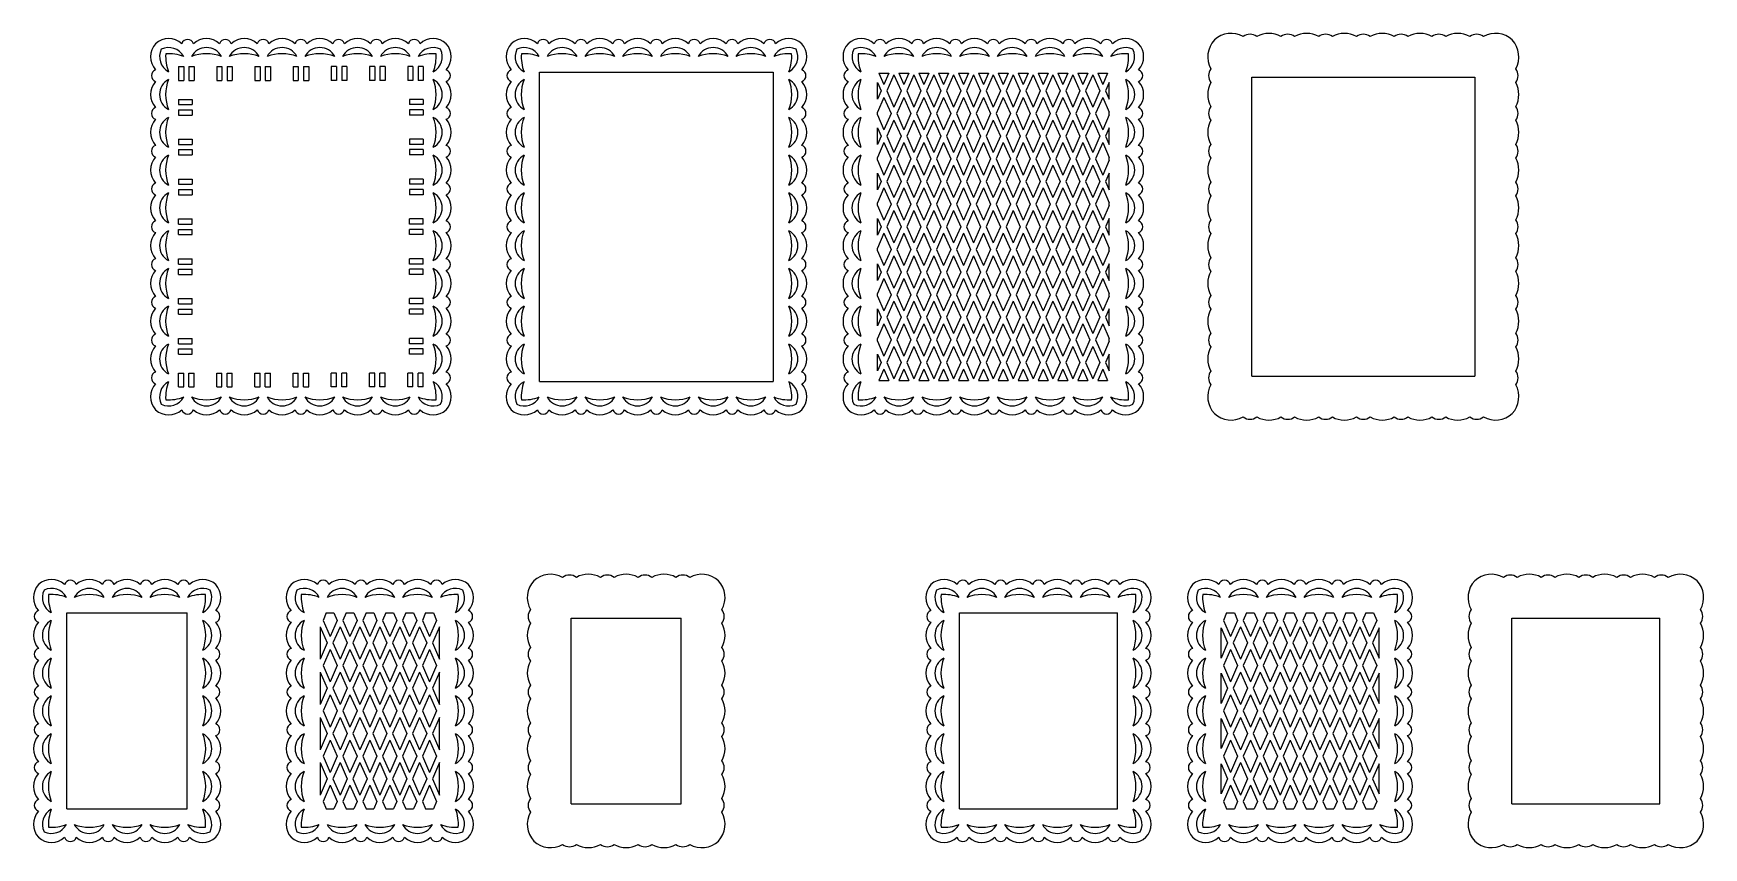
# Model space of a CAD drawing. Extents: x -1023 to -381, y -80 to 233.
import ezdxf

# ---------------------------------------------------------------- set-up
doc = ezdxf.new("R2010")
doc.units = 0
doc.layers.get('0').update_dxf_attribs({"linetype": 'CONTINUOUS'})

msp = doc.modelspace()

# ---------------------------------------------------------------- linework, layer by layer
for p, q in [((-967.206135, 220.248919), (-967.206135, 214.948919)), ((-967.206135, 220.248919), (-965.206135, 220.248919)), ((-965.206135, 220.248919), (-965.206135, 214.948919)), ((-963.206135, 220.248919), (-961.206135, 220.248919)), ((-963.206135, 220.248919), (-963.206135, 214.948919)), ((-961.206135, 220.248919), (-961.206135, 214.948919)), ((-952.527809, 220.248919), (-950.527809, 220.248919)), ((-952.527809, 220.248919), (-952.527809, 214.948919)), ((-950.527809, 220.248919), (-950.527809, 214.948919)), ((-948.527809, 220.248919), (-946.527809, 220.248919)), ((-948.527809, 220.248919), (-948.527809, 214.948919)), ((-946.527809, 220.248919), (-946.527809, 214.948919)), ((-937.843643, 220.248919), (-937.843643, 214.948919)), ((-937.843643, 220.248919), (-935.843643, 220.248919)), ((-935.843643, 220.248919), (-935.843643, 214.948919)), ((-933.843643, 220.248919), (-933.843643, 214.948919)), ((-933.843643, 220.248919), (-931.843643, 220.248919)), ((-931.843643, 220.248919), (-931.843643, 214.948919)), ((-923.159477, 220.248919), (-921.159477, 220.248919)), ((-923.159477, 220.248919), (-923.159477, 214.948919)), ((-921.159477, 220.248919), (-921.159477, 214.948919)), ((-919.159477, 220.248919), (-917.159477, 220.248919)), ((-919.159477, 220.248919), (-919.159477, 214.948919)), ((-917.159477, 220.248919), (-917.159477, 214.948919)), ((-906.463647, 220.248919), (-908.463647, 220.248919)), ((-908.463647, 220.248919), (-908.463647, 214.948919)), ((-906.463647, 220.248919), (-906.463647, 214.948919)), ((-902.463647, 220.248919), (-904.463647, 220.248919)), ((-904.463647, 220.248919), (-904.463647, 214.948919)), ((-902.463647, 220.248919), (-902.463647, 214.948919)), ((-893.779481, 220.248919), (-893.779481, 214.948919)), ((-891.779481, 220.248919), (-893.779481, 220.248919)), ((-891.779481, 220.248919), (-891.779481, 214.948919)), ((-889.779481, 220.248919), (-889.779481, 214.948919)), ((-887.779481, 220.248919), (-889.779481, 220.248919)), ((-887.779481, 220.248919), (-887.779481, 214.948919)), ((-877.101156, 220.248919), (-879.101156, 220.248919)), ((-879.101156, 220.248919), (-879.101156, 214.948919)), ((-877.101156, 220.248919), (-877.101156, 214.948919)), ((-873.101156, 220.248919), (-875.101156, 220.248919)), ((-875.101156, 220.248919), (-875.101156, 214.948919)), ((-873.101156, 220.248919), (-873.101156, 214.948919)), ((-967.206135, 214.948919), (-965.206135, 214.948919)), ((-963.206135, 214.948919), (-961.206135, 214.948919)), ((-952.527809, 214.948919), (-950.527809, 214.948919)), ((-948.527809, 214.948919), (-946.527809, 214.948919)), ((-937.843643, 214.948919), (-935.843643, 214.948919)), ((-933.843643, 214.948919), (-931.843643, 214.948919)), ((-923.159477, 214.948919), (-921.159477, 214.948919)), ((-919.159477, 214.948919), (-917.159477, 214.948919)), ((-906.463647, 214.948919), (-908.463647, 214.948919)), ((-902.463647, 214.948919), (-904.463647, 214.948919)), ((-891.779481, 214.948919), (-893.779481, 214.948919)), ((-887.779481, 214.948919), (-889.779481, 214.948919)), ((-877.101156, 214.948919), (-879.101156, 214.948919)), ((-873.101156, 214.948919), (-875.101156, 214.948919)), ((-828.343354, 218.116219), (-738.503728, 218.116219)), ((-828.343354, 99.229572), (-828.343354, 218.116219)), ((-738.503728, 218.116219), (-738.503728, 99.229572)), ((-698.442716, 214.111462), (-697.031597, 210.898324)), ((-698.442716, 207.685186), (-698.442716, 214.111462)), ((-697.85581, 217.748919), (-695.939411, 213.385249)), ((-697.85581, 217.748919), (-694.023011, 217.748919)), ((-694.023011, 217.748919), (-695.939411, 213.385249)), ((-692.116758, 217.115637), (-694.847224, 210.898324)), ((-692.116758, 217.115637), (-689.386291, 210.898324)), ((-690.210504, 217.748919), (-688.294104, 213.385249)), ((-690.210504, 217.748919), (-686.377705, 217.748919)), ((-686.377705, 217.748919), (-688.294104, 213.385249)), ((-684.471451, 217.115637), (-687.201918, 210.898324)), ((-684.471451, 217.115637), (-681.740985, 210.898324)), ((-682.565198, 217.748919), (-680.648798, 213.385249)), ((-682.565198, 217.748919), (-678.732399, 217.748919)), ((-678.732399, 217.748919), (-680.648798, 213.385249)), ((-676.826145, 217.115637), (-679.556612, 210.898324)), ((-676.826145, 217.115637), (-674.095678, 210.898324)), ((-674.919891, 217.748919), (-673.003492, 213.385249)), ((-674.919891, 217.748919), (-671.087092, 217.748919)), ((-671.087092, 217.748919), (-673.003492, 213.385249)), ((-669.180839, 217.115637), (-671.911305, 210.898324)), ((-669.180839, 217.115637), (-666.450372, 210.898324)), ((-667.274585, 217.748919), (-665.358186, 213.385249)), ((-667.274585, 217.748919), (-663.441786, 217.748919)), ((-663.441786, 217.748919), (-665.358186, 213.385249)), ((-661.535532, 217.115637), (-664.265999, 210.898324)), ((-661.535532, 217.115637), (-658.805066, 210.898324)), ((-659.629279, 217.748919), (-657.712879, 213.385249)), ((-659.629279, 217.748919), (-655.79648, 217.748919)), ((-655.79648, 217.748919), (-657.712879, 213.385249)), ((-653.890226, 217.115637), (-656.620693, 210.898324)), ((-653.890226, 217.115637), (-651.15976, 210.898324)), ((-651.983973, 217.748919), (-650.067573, 213.385249)), ((-651.983973, 217.748919), (-648.151174, 217.748919)), ((-648.151174, 217.748919), (-650.067573, 213.385249)), ((-646.24492, 217.115637), (-648.975386, 210.898324)), ((-646.24492, 217.115637), (-643.514453, 210.898324)), ((-644.338666, 217.748919), (-642.422267, 213.385249)), ((-644.338666, 217.748919), (-640.505867, 217.748919)), ((-640.505867, 217.748919), (-642.422267, 213.385249)), ((-638.599614, 217.115637), (-641.33008, 210.898324)), ((-638.599614, 217.115637), (-635.869147, 210.898324)), ((-636.69336, 217.748919), (-634.776961, 213.385249)), ((-636.69336, 217.748919), (-632.860561, 217.748919)), ((-632.860561, 217.748919), (-634.776961, 213.385249)), ((-630.954307, 217.115637), (-633.684774, 210.898324)), ((-630.954307, 217.115637), (-628.223841, 210.898324)), ((-629.048054, 217.748919), (-627.131654, 213.385249)), ((-629.048054, 217.748919), (-625.215255, 217.748919)), ((-625.215255, 217.748919), (-627.131654, 213.385249)), ((-623.309001, 217.115637), (-626.039468, 210.898324)), ((-623.309001, 217.115637), (-620.578535, 210.898324)), ((-621.402747, 217.748919), (-619.486348, 213.385249)), ((-621.402747, 217.748919), (-617.569949, 217.748919)), ((-617.569949, 217.748919), (-619.486348, 213.385249)), ((-615.663695, 217.115637), (-618.394161, 210.898324)), ((-615.663695, 217.115637), (-612.933228, 210.898324)), ((-613.757441, 217.748919), (-611.841042, 213.385249)), ((-613.757441, 217.748919), (-609.924642, 217.748919)), ((-609.924642, 217.748919), (-611.841042, 213.385249)), ((-609.337737, 214.111462), (-610.748855, 210.898324)), ((-609.337737, 207.685186), (-609.337737, 214.111462)), ((-554.538236, 216.116219), (-468.698609, 216.116219)), ((-554.538236, 101.229572), (-554.538236, 216.116219)), ((-468.698609, 216.116219), (-468.698609, 101.229572)), ((-967.206135, 207.621219), (-961.906135, 207.621219)), ((-967.206135, 207.621219), (-967.206135, 205.621219)), ((-967.206135, 205.621219), (-961.906135, 205.621219)), ((-961.906135, 207.621219), (-961.906135, 205.621219)), ((-873.101156, 207.621219), (-878.401156, 207.621219)), ((-878.401156, 207.621219), (-878.401156, 205.621219)), ((-873.101156, 205.621219), (-878.401156, 205.621219)), ((-873.101156, 207.621219), (-873.101156, 205.621219)), ((-697.031597, 210.898324), (-698.442716, 207.685186)), ((-695.939411, 208.411398), (-698.442716, 202.711335)), ((-695.939411, 208.411398), (-693.208944, 202.194086)), ((-694.847224, 210.898324), (-692.116758, 204.681011)), ((-689.386291, 210.898324), (-692.116758, 204.681011)), ((-688.294104, 208.411398), (-691.024571, 202.194086)), ((-688.294104, 208.411398), (-685.563638, 202.194086)), ((-687.201918, 210.898324), (-684.471451, 204.681011)), ((-681.740985, 210.898324), (-684.471451, 204.681011)), ((-680.648798, 208.411398), (-683.379265, 202.194086)), ((-680.648798, 208.411398), (-677.918332, 202.194086)), ((-679.556612, 210.898324), (-676.826145, 204.681011)), ((-674.095678, 210.898324), (-676.826145, 204.681011)), ((-673.003492, 208.411398), (-675.733958, 202.194086)), ((-673.003492, 208.411398), (-670.273025, 202.194086)), ((-671.911305, 210.898324), (-669.180839, 204.681011)), ((-666.450372, 210.898324), (-669.180839, 204.681011)), ((-665.358186, 208.411398), (-668.088652, 202.194086)), ((-665.358186, 208.411398), (-662.627719, 202.194086)), ((-664.265999, 210.898324), (-661.535532, 204.681011)), ((-658.805066, 210.898324), (-661.535532, 204.681011)), ((-657.712879, 208.411398), (-660.443346, 202.194086)), ((-657.712879, 208.411398), (-654.982413, 202.194086)), ((-656.620693, 210.898324), (-653.890226, 204.681011)), ((-651.15976, 210.898324), (-653.890226, 204.681011)), ((-650.067573, 208.411398), (-652.79804, 202.194086)), ((-650.067573, 208.411398), (-647.337107, 202.194086)), ((-648.975386, 210.898324), (-646.24492, 204.681011)), ((-643.514453, 210.898324), (-646.24492, 204.681011)), ((-642.422267, 208.411398), (-645.152733, 202.194086)), ((-642.422267, 208.411398), (-639.6918, 202.194086)), ((-641.33008, 210.898324), (-638.599614, 204.681011)), ((-635.869147, 210.898324), (-638.599614, 204.681011)), ((-634.776961, 208.411398), (-637.507427, 202.194086)), ((-634.776961, 208.411398), (-632.046494, 202.194086)), ((-633.684774, 210.898324), (-630.954307, 204.681011)), ((-628.223841, 210.898324), (-630.954307, 204.681011)), ((-627.131654, 208.411398), (-629.862121, 202.194086)), ((-627.131654, 208.411398), (-624.401188, 202.194086)), ((-626.039468, 210.898324), (-623.309001, 204.681011)), ((-620.578535, 210.898324), (-623.309001, 204.681011)), ((-619.486348, 208.411398), (-622.216815, 202.194086)), ((-619.486348, 208.411398), (-616.755881, 202.194086)), ((-618.394161, 210.898324), (-615.663695, 204.681011)), ((-612.933228, 210.898324), (-615.663695, 204.681011)), ((-611.841042, 208.411398), (-614.571508, 202.194086)), ((-611.841042, 208.411398), (-609.337737, 202.711335)), ((-610.748855, 210.898324), (-609.337737, 207.685186)), ((-967.206135, 203.621219), (-961.906135, 203.621219)), ((-967.206135, 203.621219), (-967.206135, 201.621219)), ((-967.206135, 201.621219), (-961.906135, 201.621219)), ((-961.906135, 203.621219), (-961.906135, 201.621219)), ((-873.101156, 203.621219), (-878.401156, 203.621219)), ((-878.401156, 203.621219), (-878.401156, 201.621219)), ((-873.101156, 201.621219), (-878.401156, 201.621219)), ((-873.101156, 203.621219), (-873.101156, 201.621219)), ((-698.442716, 201.676836), (-698.442716, 202.711335)), ((-698.442716, 201.676836), (-695.939411, 195.976773)), ((-693.208944, 202.194086), (-695.939411, 195.976773)), ((-692.116758, 199.70716), (-694.847224, 193.489848)), ((-692.116758, 199.70716), (-689.386291, 193.489848)), ((-691.024571, 202.194086), (-688.294104, 195.976773)), ((-685.563638, 202.194086), (-688.294104, 195.976773)), ((-684.471451, 199.70716), (-687.201918, 193.489848)), ((-684.471451, 199.70716), (-681.740985, 193.489848)), ((-683.379265, 202.194086), (-680.648798, 195.976773)), ((-677.918332, 202.194086), (-680.648798, 195.976773)), ((-676.826145, 199.70716), (-679.556612, 193.489848)), ((-676.826145, 199.70716), (-674.095678, 193.489848)), ((-675.733958, 202.194086), (-673.003492, 195.976773)), ((-670.273025, 202.194086), (-673.003492, 195.976773)), ((-669.180839, 199.70716), (-671.911305, 193.489848)), ((-669.180839, 199.70716), (-666.450372, 193.489848)), ((-668.088652, 202.194086), (-665.358186, 195.976773)), ((-662.627719, 202.194086), (-665.358186, 195.976773)), ((-661.535532, 199.70716), (-664.265999, 193.489848)), ((-661.535532, 199.70716), (-658.805066, 193.489848)), ((-660.443346, 202.194086), (-657.712879, 195.976773)), ((-654.982413, 202.194086), (-657.712879, 195.976773)), ((-653.890226, 199.70716), (-656.620693, 193.489848)), ((-653.890226, 199.70716), (-651.15976, 193.489848)), ((-652.79804, 202.194086), (-650.067573, 195.976773)), ((-647.337107, 202.194086), (-650.067573, 195.976773)), ((-646.24492, 199.70716), (-648.975386, 193.489848)), ((-646.24492, 199.70716), (-643.514453, 193.489848)), ((-645.152733, 202.194086), (-642.422267, 195.976773)), ((-639.6918, 202.194086), (-642.422267, 195.976773)), ((-638.599614, 199.70716), (-641.33008, 193.489848)), ((-638.599614, 199.70716), (-635.869147, 193.489848)), ((-637.507427, 202.194086), (-634.776961, 195.976773)), ((-632.046494, 202.194086), (-634.776961, 195.976773)), ((-630.954307, 199.70716), (-633.684774, 193.489848)), ((-630.954307, 199.70716), (-628.223841, 193.489848)), ((-629.862121, 202.194086), (-627.131654, 195.976773)), ((-624.401188, 202.194086), (-627.131654, 195.976773)), ((-623.309001, 199.70716), (-626.039468, 193.489848)), ((-623.309001, 199.70716), (-620.578535, 193.489848)), ((-622.216815, 202.194086), (-619.486348, 195.976773)), ((-616.755881, 202.194086), (-619.486348, 195.976773)), ((-615.663695, 199.70716), (-618.394161, 193.489848)), ((-615.663695, 199.70716), (-612.933228, 193.489848)), ((-614.571508, 202.194086), (-611.841042, 195.976773)), ((-609.337737, 201.676836), (-611.841042, 195.976773)), ((-609.337737, 201.676836), (-609.337737, 202.711335)), ((-698.442716, 196.702986), (-697.031597, 193.489848)), ((-698.442716, 190.276709), (-698.442716, 196.702986)), ((-697.031597, 193.489848), (-698.442716, 190.276709)), ((-694.847224, 193.489848), (-692.116758, 187.272535)), ((-689.386291, 193.489848), (-692.116758, 187.272535)), ((-687.201918, 193.489848), (-684.471451, 187.272535)), ((-681.740985, 193.489848), (-684.471451, 187.272535)), ((-679.556612, 193.489848), (-676.826145, 187.272535)), ((-674.095678, 193.489848), (-676.826145, 187.272535)), ((-671.911305, 193.489848), (-669.180839, 187.272535)), ((-666.450372, 193.489848), (-669.180839, 187.272535)), ((-664.265999, 193.489848), (-661.535532, 187.272535)), ((-658.805066, 193.489848), (-661.535532, 187.272535)), ((-656.620693, 193.489848), (-653.890226, 187.272535)), ((-651.15976, 193.489848), (-653.890226, 187.272535)), ((-648.975386, 193.489848), (-646.24492, 187.272535)), ((-643.514453, 193.489848), (-646.24492, 187.272535)), ((-641.33008, 193.489848), (-638.599614, 187.272535)), ((-635.869147, 193.489848), (-638.599614, 187.272535)), ((-633.684774, 193.489848), (-630.954307, 187.272535)), ((-628.223841, 193.489848), (-630.954307, 187.272535)), ((-626.039468, 193.489848), (-623.309001, 187.272535)), ((-620.578535, 193.489848), (-623.309001, 187.272535)), ((-618.394161, 193.489848), (-615.663695, 187.272535)), ((-612.933228, 193.489848), (-615.663695, 187.272535)), ((-609.337737, 196.702986), (-610.748855, 193.489848)), ((-610.748855, 193.489848), (-609.337737, 190.276709)), ((-609.337737, 190.276709), (-609.337737, 196.702986)), ((-967.206135, 192.312893), (-967.206135, 190.312893)), ((-967.206135, 192.312893), (-961.906135, 192.312893)), ((-967.206135, 190.312893), (-961.906135, 190.312893)), ((-967.206135, 188.312893), (-967.206135, 186.312893)), ((-967.206135, 188.312893), (-961.906135, 188.312893)), ((-967.206135, 186.312893), (-961.906135, 186.312893)), ((-961.906135, 192.312893), (-961.906135, 190.312893)), ((-961.906135, 188.312893), (-961.906135, 186.312893)), ((-873.101156, 192.312893), (-878.401156, 192.312893)), ((-878.401156, 192.312893), (-878.401156, 190.312893)), ((-873.101156, 190.312893), (-878.401156, 190.312893)), ((-873.101156, 188.312893), (-878.401156, 188.312893)), ((-878.401156, 188.312893), (-878.401156, 186.312893)), ((-873.101156, 186.312893), (-878.401156, 186.312893)), ((-873.101156, 192.312893), (-873.101156, 190.312893)), ((-873.101156, 188.312893), (-873.101156, 186.312893)), ((-695.939411, 191.002922), (-698.442716, 185.302859)), ((-695.939411, 191.002922), (-693.208944, 184.785609)), ((-688.294104, 191.002922), (-691.024571, 184.785609)), ((-688.294104, 191.002922), (-685.563638, 184.785609)), ((-680.648798, 191.002922), (-683.379265, 184.785609)), ((-680.648798, 191.002922), (-677.918332, 184.785609)), ((-673.003492, 191.002922), (-675.733958, 184.785609)), ((-673.003492, 191.002922), (-670.273025, 184.785609)), ((-665.358186, 191.002922), (-668.088652, 184.785609)), ((-665.358186, 191.002922), (-662.627719, 184.785609)), ((-657.712879, 191.002922), (-660.443346, 184.785609)), ((-657.712879, 191.002922), (-654.982413, 184.785609)), ((-650.067573, 191.002922), (-652.79804, 184.785609)), ((-650.067573, 191.002922), (-647.337107, 184.785609)), ((-642.422267, 191.002922), (-645.152733, 184.785609)), ((-642.422267, 191.002922), (-639.6918, 184.785609)), ((-634.776961, 191.002922), (-637.507427, 184.785609)), ((-634.776961, 191.002922), (-632.046494, 184.785609)), ((-627.131654, 191.002922), (-629.862121, 184.785609)), ((-627.131654, 191.002922), (-624.401188, 184.785609)), ((-619.486348, 191.002922), (-622.216815, 184.785609)), ((-619.486348, 191.002922), (-616.755881, 184.785609)), ((-611.841042, 191.002922), (-614.571508, 184.785609)), ((-611.841042, 191.002922), (-609.337737, 185.302859)), ((-698.442716, 184.26836), (-698.442716, 185.302859)), ((-698.442716, 184.26836), (-695.939411, 178.568297)), ((-693.208944, 184.785609), (-695.939411, 178.568297)), ((-692.116758, 182.298684), (-694.847224, 176.081371)), ((-692.116758, 182.298684), (-689.386291, 176.081371)), ((-691.024571, 184.785609), (-688.294104, 178.568297)), ((-685.563638, 184.785609), (-688.294104, 178.568297)), ((-684.471451, 182.298684), (-687.201918, 176.081371)), ((-684.471451, 182.298684), (-681.740985, 176.081371)), ((-683.379265, 184.785609), (-680.648798, 178.568297)), ((-677.918332, 184.785609), (-680.648798, 178.568297)), ((-676.826145, 182.298684), (-679.556612, 176.081371)), ((-676.826145, 182.298684), (-674.095678, 176.081371)), ((-675.733958, 184.785609), (-673.003492, 178.568297)), ((-670.273025, 184.785609), (-673.003492, 178.568297)), ((-669.180839, 182.298684), (-671.911305, 176.081371)), ((-669.180839, 182.298684), (-666.450372, 176.081371)), ((-668.088652, 184.785609), (-665.358186, 178.568297)), ((-662.627719, 184.785609), (-665.358186, 178.568297)), ((-661.535532, 182.298684), (-664.265999, 176.081371)), ((-661.535532, 182.298684), (-658.805066, 176.081371)), ((-660.443346, 184.785609), (-657.712879, 178.568297)), ((-654.982413, 184.785609), (-657.712879, 178.568297)), ((-653.890226, 182.298684), (-656.620693, 176.081371)), ((-653.890226, 182.298684), (-651.15976, 176.081371)), ((-652.79804, 184.785609), (-650.067573, 178.568297)), ((-647.337107, 184.785609), (-650.067573, 178.568297)), ((-646.24492, 182.298684), (-648.975386, 176.081371)), ((-646.24492, 182.298684), (-643.514453, 176.081371)), ((-645.152733, 184.785609), (-642.422267, 178.568297)), ((-639.6918, 184.785609), (-642.422267, 178.568297)), ((-638.599614, 182.298684), (-641.33008, 176.081371)), ((-638.599614, 182.298684), (-635.869147, 176.081371)), ((-637.507427, 184.785609), (-634.776961, 178.568297)), ((-632.046494, 184.785609), (-634.776961, 178.568297)), ((-630.954307, 182.298684), (-633.684774, 176.081371)), ((-630.954307, 182.298684), (-628.223841, 176.081371)), ((-629.862121, 184.785609), (-627.131654, 178.568297)), ((-624.401188, 184.785609), (-627.131654, 178.568297)), ((-623.309001, 182.298684), (-626.039468, 176.081371)), ((-623.309001, 182.298684), (-620.578535, 176.081371)), ((-622.216815, 184.785609), (-619.486348, 178.568297)), ((-616.755881, 184.785609), (-619.486348, 178.568297)), ((-615.663695, 182.298684), (-618.394161, 176.081371)), ((-615.663695, 182.298684), (-612.933228, 176.081371)), ((-614.571508, 184.785609), (-611.841042, 178.568297)), ((-609.337737, 184.26836), (-611.841042, 178.568297)), ((-609.337737, 184.26836), (-609.337737, 185.302859)), ((-967.206135, 176.998727), (-961.906135, 176.998727)), ((-967.206135, 176.998727), (-967.206135, 174.998727)), ((-967.206135, 174.998727), (-961.906135, 174.998727)), ((-961.906135, 176.998727), (-961.906135, 174.998727)), ((-873.101156, 176.998727), (-878.401156, 176.998727)), ((-878.401156, 176.998727), (-878.401156, 174.998727)), ((-873.101156, 174.998727), (-878.401156, 174.998727)), ((-873.101156, 176.998727), (-873.101156, 174.998727)), ((-698.442716, 179.294509), (-697.031597, 176.081371)), ((-698.442716, 172.868233), (-698.442716, 179.294509)), ((-697.031597, 176.081371), (-698.442716, 172.868233)), ((-695.939411, 173.594446), (-698.442716, 167.894383)), ((-695.939411, 173.594446), (-693.208944, 167.377133)), ((-694.847224, 176.081371), (-692.116758, 169.864058)), ((-689.386291, 176.081371), (-692.116758, 169.864058)), ((-688.294104, 173.594446), (-691.024571, 167.377133)), ((-688.294104, 173.594446), (-685.563638, 167.377133)), ((-687.201918, 176.081371), (-684.471451, 169.864058)), ((-681.740985, 176.081371), (-684.471451, 169.864058)), ((-680.648798, 173.594446), (-683.379265, 167.377133)), ((-680.648798, 173.594446), (-677.918332, 167.377133)), ((-679.556612, 176.081371), (-676.826145, 169.864058)), ((-674.095678, 176.081371), (-676.826145, 169.864058)), ((-673.003492, 173.594446), (-675.733958, 167.377133)), ((-673.003492, 173.594446), (-670.273025, 167.377133)), ((-671.911305, 176.081371), (-669.180839, 169.864058)), ((-666.450372, 176.081371), (-669.180839, 169.864058)), ((-665.358186, 173.594446), (-668.088652, 167.377133)), ((-665.358186, 173.594446), (-662.627719, 167.377133)), ((-664.265999, 176.081371), (-661.535532, 169.864058)), ((-658.805066, 176.081371), (-661.535532, 169.864058)), ((-657.712879, 173.594446), (-660.443346, 167.377133)), ((-657.712879, 173.594446), (-654.982413, 167.377133)), ((-656.620693, 176.081371), (-653.890226, 169.864058)), ((-651.15976, 176.081371), (-653.890226, 169.864058)), ((-650.067573, 173.594446), (-652.79804, 167.377133)), ((-650.067573, 173.594446), (-647.337107, 167.377133)), ((-648.975386, 176.081371), (-646.24492, 169.864058)), ((-643.514453, 176.081371), (-646.24492, 169.864058)), ((-642.422267, 173.594446), (-645.152733, 167.377133)), ((-642.422267, 173.594446), (-639.6918, 167.377133)), ((-641.33008, 176.081371), (-638.599614, 169.864058)), ((-635.869147, 176.081371), (-638.599614, 169.864058)), ((-634.776961, 173.594446), (-637.507427, 167.377133)), ((-634.776961, 173.594446), (-632.046494, 167.377133)), ((-633.684774, 176.081371), (-630.954307, 169.864058)), ((-628.223841, 176.081371), (-630.954307, 169.864058)), ((-627.131654, 173.594446), (-629.862121, 167.377133)), ((-627.131654, 173.594446), (-624.401188, 167.377133)), ((-626.039468, 176.081371), (-623.309001, 169.864058)), ((-620.578535, 176.081371), (-623.309001, 169.864058)), ((-619.486348, 173.594446), (-622.216815, 167.377133)), ((-619.486348, 173.594446), (-616.755881, 167.377133)), ((-618.394161, 176.081371), (-615.663695, 169.864058)), ((-612.933228, 176.081371), (-615.663695, 169.864058)), ((-611.841042, 173.594446), (-614.571508, 167.377133)), ((-611.841042, 173.594446), (-609.337737, 167.894383)), ((-609.337737, 179.294509), (-610.748855, 176.081371)), ((-610.748855, 176.081371), (-609.337737, 172.868233)), ((-609.337737, 172.868233), (-609.337737, 179.294509)), ((-967.206135, 172.998727), (-961.906135, 172.998727)), ((-967.206135, 172.998727), (-967.206135, 170.998727)), ((-967.206135, 170.998727), (-961.906135, 170.998727)), ((-961.906135, 172.998727), (-961.906135, 170.998727)), ((-878.401156, 172.998727), (-878.401156, 170.998727)), ((-873.101156, 172.998727), (-878.401156, 172.998727)), ((-873.101156, 170.998727), (-878.401156, 170.998727)), ((-873.101156, 172.998727), (-873.101156, 170.998727)), ((-698.442716, 166.859884), (-698.442716, 167.894383)), ((-693.208944, 167.377133), (-695.939411, 161.15982)), ((-691.024571, 167.377133), (-688.294104, 161.15982)), ((-685.563638, 167.377133), (-688.294104, 161.15982)), ((-683.379265, 167.377133), (-680.648798, 161.15982)), ((-677.918332, 167.377133), (-680.648798, 161.15982)), ((-675.733958, 167.377133), (-673.003492, 161.15982)), ((-670.273025, 167.377133), (-673.003492, 161.15982)), ((-668.088652, 167.377133), (-665.358186, 161.15982)), ((-662.627719, 167.377133), (-665.358186, 161.15982)), ((-660.443346, 167.377133), (-657.712879, 161.15982)), ((-654.982413, 167.377133), (-657.712879, 161.15982)), ((-652.79804, 167.377133), (-650.067573, 161.15982)), ((-647.337107, 167.377133), (-650.067573, 161.15982)), ((-645.152733, 167.377133), (-642.422267, 161.15982)), ((-639.6918, 167.377133), (-642.422267, 161.15982)), ((-637.507427, 167.377133), (-634.776961, 161.15982)), ((-632.046494, 167.377133), (-634.776961, 161.15982)), ((-629.862121, 167.377133), (-627.131654, 161.15982)), ((-624.401188, 167.377133), (-627.131654, 161.15982)), ((-622.216815, 167.377133), (-619.486348, 161.15982)), ((-616.755881, 167.377133), (-619.486348, 161.15982)), ((-614.571508, 167.377133), (-611.841042, 161.15982)), ((-609.337737, 166.859884), (-609.337737, 167.894383)), ((-967.206135, 161.672897), (-961.906135, 161.672897)), ((-967.206135, 159.672897), (-967.206135, 161.672897)), ((-961.906135, 159.672897), (-961.906135, 161.672897)), ((-873.101156, 161.672897), (-878.401156, 161.672897)), ((-878.401156, 159.672897), (-878.401156, 161.672897)), ((-873.101156, 159.672897), (-873.101156, 161.672897)), ((-698.442716, 166.859884), (-695.939411, 161.15982)), ((-698.442716, 161.886033), (-697.031597, 158.672895)), ((-698.442716, 155.459757), (-698.442716, 161.886033)), ((-692.116758, 164.890208), (-694.847224, 158.672895)), ((-692.116758, 164.890208), (-689.386291, 158.672895)), ((-684.471451, 164.890208), (-687.201918, 158.672895)), ((-684.471451, 164.890208), (-681.740985, 158.672895)), ((-676.826145, 164.890208), (-679.556612, 158.672895)), ((-676.826145, 164.890208), (-674.095678, 158.672895)), ((-669.180839, 164.890208), (-671.911305, 158.672895)), ((-669.180839, 164.890208), (-666.450372, 158.672895)), ((-661.535532, 164.890208), (-664.265999, 158.672895)), ((-661.535532, 164.890208), (-658.805066, 158.672895)), ((-653.890226, 164.890208), (-656.620693, 158.672895)), ((-653.890226, 164.890208), (-651.15976, 158.672895)), ((-646.24492, 164.890208), (-648.975386, 158.672895)), ((-646.24492, 164.890208), (-643.514453, 158.672895)), ((-638.599614, 164.890208), (-641.33008, 158.672895)), ((-638.599614, 164.890208), (-635.869147, 158.672895)), ((-630.954307, 164.890208), (-633.684774, 158.672895)), ((-630.954307, 164.890208), (-628.223841, 158.672895)), ((-623.309001, 164.890208), (-626.039468, 158.672895)), ((-623.309001, 164.890208), (-620.578535, 158.672895)), ((-615.663695, 164.890208), (-618.394161, 158.672895)), ((-615.663695, 164.890208), (-612.933228, 158.672895)), ((-609.337737, 166.859884), (-611.841042, 161.15982)), ((-609.337737, 161.886033), (-610.748855, 158.672895)), ((-609.337737, 155.459757), (-609.337737, 161.886033)), ((-967.206135, 159.672897), (-961.906135, 159.672897)), ((-967.206135, 157.672897), (-961.906135, 157.672897)), ((-967.206135, 155.672897), (-967.206135, 157.672897)), ((-967.206135, 155.672897), (-961.906135, 155.672897)), ((-961.906135, 155.672897), (-961.906135, 157.672897)), ((-873.101156, 159.672897), (-878.401156, 159.672897)), ((-873.101156, 157.672897), (-878.401156, 157.672897)), ((-878.401156, 155.672897), (-878.401156, 157.672897)), ((-873.101156, 155.672897), (-878.401156, 155.672897)), ((-873.101156, 155.672897), (-873.101156, 157.672897)), ((-697.031597, 158.672895), (-698.442716, 155.459757)), ((-695.939411, 156.18597), (-698.442716, 150.485907)), ((-695.939411, 156.18597), (-693.208944, 149.968657)), ((-694.847224, 158.672895), (-692.116758, 152.455582)), ((-689.386291, 158.672895), (-692.116758, 152.455582)), ((-688.294104, 156.18597), (-691.024571, 149.968657)), ((-688.294104, 156.18597), (-685.563638, 149.968657)), ((-687.201918, 158.672895), (-684.471451, 152.455582)), ((-681.740985, 158.672895), (-684.471451, 152.455582)), ((-680.648798, 156.18597), (-683.379265, 149.968657)), ((-680.648798, 156.18597), (-677.918332, 149.968657)), ((-679.556612, 158.672895), (-676.826145, 152.455582)), ((-674.095678, 158.672895), (-676.826145, 152.455582)), ((-673.003492, 156.18597), (-675.733958, 149.968657)), ((-673.003492, 156.18597), (-670.273025, 149.968657)), ((-671.911305, 158.672895), (-669.180839, 152.455582)), ((-666.450372, 158.672895), (-669.180839, 152.455582)), ((-665.358186, 156.18597), (-668.088652, 149.968657)), ((-665.358186, 156.18597), (-662.627719, 149.968657)), ((-664.265999, 158.672895), (-661.535532, 152.455582)), ((-658.805066, 158.672895), (-661.535532, 152.455582)), ((-657.712879, 156.18597), (-660.443346, 149.968657)), ((-657.712879, 156.18597), (-654.982413, 149.968657)), ((-656.620693, 158.672895), (-653.890226, 152.455582)), ((-651.15976, 158.672895), (-653.890226, 152.455582)), ((-650.067573, 156.18597), (-652.79804, 149.968657)), ((-650.067573, 156.18597), (-647.337107, 149.968657)), ((-648.975386, 158.672895), (-646.24492, 152.455582)), ((-643.514453, 158.672895), (-646.24492, 152.455582)), ((-642.422267, 156.18597), (-645.152733, 149.968657)), ((-642.422267, 156.18597), (-639.6918, 149.968657)), ((-641.33008, 158.672895), (-638.599614, 152.455582)), ((-635.869147, 158.672895), (-638.599614, 152.455582)), ((-634.776961, 156.18597), (-637.507427, 149.968657)), ((-634.776961, 156.18597), (-632.046494, 149.968657)), ((-633.684774, 158.672895), (-630.954307, 152.455582)), ((-628.223841, 158.672895), (-630.954307, 152.455582)), ((-627.131654, 156.18597), (-629.862121, 149.968657)), ((-627.131654, 156.18597), (-624.401188, 149.968657)), ((-626.039468, 158.672895), (-623.309001, 152.455582)), ((-620.578535, 158.672895), (-623.309001, 152.455582)), ((-619.486348, 156.18597), (-622.216815, 149.968657)), ((-619.486348, 156.18597), (-616.755881, 149.968657)), ((-618.394161, 158.672895), (-615.663695, 152.455582)), ((-612.933228, 158.672895), (-615.663695, 152.455582)), ((-611.841042, 156.18597), (-614.571508, 149.968657)), ((-611.841042, 156.18597), (-609.337737, 150.485907)), ((-610.748855, 158.672895), (-609.337737, 155.459757)), ((-698.442716, 149.451408), (-698.442716, 150.485907)), ((-698.442716, 149.451408), (-695.939411, 143.751344)), ((-693.208944, 149.968657), (-695.939411, 143.751344)), ((-691.024571, 149.968657), (-688.294104, 143.751344)), ((-685.563638, 149.968657), (-688.294104, 143.751344)), ((-683.379265, 149.968657), (-680.648798, 143.751344)), ((-677.918332, 149.968657), (-680.648798, 143.751344)), ((-675.733958, 149.968657), (-673.003492, 143.751344)), ((-670.273025, 149.968657), (-673.003492, 143.751344)), ((-668.088652, 149.968657), (-665.358186, 143.751344)), ((-662.627719, 149.968657), (-665.358186, 143.751344)), ((-660.443346, 149.968657), (-657.712879, 143.751344)), ((-654.982413, 149.968657), (-657.712879, 143.751344)), ((-652.79804, 149.968657), (-650.067573, 143.751344)), ((-647.337107, 149.968657), (-650.067573, 143.751344)), ((-645.152733, 149.968657), (-642.422267, 143.751344)), ((-639.6918, 149.968657), (-642.422267, 143.751344)), ((-637.507427, 149.968657), (-634.776961, 143.751344)), ((-632.046494, 149.968657), (-634.776961, 143.751344)), ((-629.862121, 149.968657), (-627.131654, 143.751344)), ((-624.401188, 149.968657), (-627.131654, 143.751344)), ((-622.216815, 149.968657), (-619.486348, 143.751344)), ((-616.755881, 149.968657), (-619.486348, 143.751344)), ((-614.571508, 149.968657), (-611.841042, 143.751344)), ((-609.337737, 149.451408), (-611.841042, 143.751344)), ((-609.337737, 149.451408), (-609.337737, 150.485907)), ((-967.206135, 144.347067), (-967.206135, 146.347067)), ((-967.206135, 146.347067), (-961.906135, 146.347067)), ((-967.206135, 144.347067), (-961.906135, 144.347067)), ((-967.206135, 142.347067), (-961.906135, 142.347067)), ((-967.206135, 140.347067), (-967.206135, 142.347067)), ((-961.906135, 144.347067), (-961.906135, 146.347067)), ((-961.906135, 140.347067), (-961.906135, 142.347067)), ((-878.401156, 144.347067), (-878.401156, 146.347067)), ((-873.101156, 146.347067), (-878.401156, 146.347067)), ((-873.101156, 144.347067), (-878.401156, 144.347067)), ((-873.101156, 142.347067), (-878.401156, 142.347067)), ((-878.401156, 140.347067), (-878.401156, 142.347067)), ((-873.101156, 144.347067), (-873.101156, 146.347067)), ((-873.101156, 140.347067), (-873.101156, 142.347067)), ((-698.442716, 144.477557), (-697.031597, 141.264419)), ((-698.442716, 138.051281), (-698.442716, 144.477557)), ((-692.116758, 147.481732), (-694.847224, 141.264419)), ((-692.116758, 147.481732), (-689.386291, 141.264419)), ((-684.471451, 147.481732), (-687.201918, 141.264419)), ((-684.471451, 147.481732), (-681.740985, 141.264419)), ((-676.826145, 147.481732), (-679.556612, 141.264419)), ((-676.826145, 147.481732), (-674.095678, 141.264419)), ((-669.180839, 147.481732), (-671.911305, 141.264419)), ((-669.180839, 147.481732), (-666.450372, 141.264419)), ((-661.535532, 147.481732), (-664.265999, 141.264419)), ((-661.535532, 147.481732), (-658.805066, 141.264419)), ((-653.890226, 147.481732), (-656.620693, 141.264419)), ((-653.890226, 147.481732), (-651.15976, 141.264419)), ((-646.24492, 147.481732), (-648.975386, 141.264419)), ((-646.24492, 147.481732), (-643.514453, 141.264419)), ((-638.599614, 147.481732), (-641.33008, 141.264419)), ((-638.599614, 147.481732), (-635.869147, 141.264419)), ((-630.954307, 147.481732), (-633.684774, 141.264419)), ((-630.954307, 147.481732), (-628.223841, 141.264419)), ((-623.309001, 147.481732), (-626.039468, 141.264419)), ((-623.309001, 147.481732), (-620.578535, 141.264419)), ((-615.663695, 147.481732), (-618.394161, 141.264419)), ((-615.663695, 147.481732), (-612.933228, 141.264419)), ((-609.337737, 144.477557), (-610.748855, 141.264419)), ((-609.337737, 138.051281), (-609.337737, 144.477557)), ((-967.206135, 140.347067), (-961.906135, 140.347067)), ((-873.101156, 140.347067), (-878.401156, 140.347067)), ((-697.031597, 141.264419), (-698.442716, 138.051281)), ((-695.939411, 138.777494), (-698.442716, 133.077431)), ((-695.939411, 138.777494), (-693.208944, 132.560181)), ((-694.847224, 141.264419), (-692.116758, 135.047106)), ((-689.386291, 141.264419), (-692.116758, 135.047106)), ((-688.294104, 138.777494), (-691.024571, 132.560181)), ((-688.294104, 138.777494), (-685.563638, 132.560181)), ((-687.201918, 141.264419), (-684.471451, 135.047106)), ((-681.740985, 141.264419), (-684.471451, 135.047106)), ((-680.648798, 138.777494), (-683.379265, 132.560181)), ((-680.648798, 138.777494), (-677.918332, 132.560181)), ((-679.556612, 141.264419), (-676.826145, 135.047106)), ((-674.095678, 141.264419), (-676.826145, 135.047106)), ((-673.003492, 138.777494), (-675.733958, 132.560181)), ((-673.003492, 138.777494), (-670.273025, 132.560181)), ((-671.911305, 141.264419), (-669.180839, 135.047106)), ((-666.450372, 141.264419), (-669.180839, 135.047106)), ((-665.358186, 138.777494), (-668.088652, 132.560181)), ((-665.358186, 138.777494), (-662.627719, 132.560181)), ((-664.265999, 141.264419), (-661.535532, 135.047106)), ((-658.805066, 141.264419), (-661.535532, 135.047106)), ((-657.712879, 138.777494), (-660.443346, 132.560181)), ((-657.712879, 138.777494), (-654.982413, 132.560181)), ((-656.620693, 141.264419), (-653.890226, 135.047106)), ((-651.15976, 141.264419), (-653.890226, 135.047106)), ((-650.067573, 138.777494), (-652.79804, 132.560181)), ((-650.067573, 138.777494), (-647.337107, 132.560181)), ((-648.975386, 141.264419), (-646.24492, 135.047106)), ((-643.514453, 141.264419), (-646.24492, 135.047106)), ((-642.422267, 138.777494), (-645.152733, 132.560181)), ((-642.422267, 138.777494), (-639.6918, 132.560181)), ((-641.33008, 141.264419), (-638.599614, 135.047106)), ((-635.869147, 141.264419), (-638.599614, 135.047106)), ((-634.776961, 138.777494), (-637.507427, 132.560181)), ((-634.776961, 138.777494), (-632.046494, 132.560181)), ((-633.684774, 141.264419), (-630.954307, 135.047106)), ((-628.223841, 141.264419), (-630.954307, 135.047106)), ((-627.131654, 138.777494), (-629.862121, 132.560181)), ((-627.131654, 138.777494), (-624.401188, 132.560181)), ((-626.039468, 141.264419), (-623.309001, 135.047106)), ((-620.578535, 141.264419), (-623.309001, 135.047106)), ((-619.486348, 138.777494), (-622.216815, 132.560181)), ((-619.486348, 138.777494), (-616.755881, 132.560181)), ((-618.394161, 141.264419), (-615.663695, 135.047106)), ((-612.933228, 141.264419), (-615.663695, 135.047106)), ((-611.841042, 138.777494), (-614.571508, 132.560181)), ((-611.841042, 138.777494), (-609.337737, 133.077431)), ((-610.748855, 141.264419), (-609.337737, 138.051281)), ((-967.206135, 131.032901), (-961.906135, 131.032901)), ((-967.206135, 129.032901), (-967.206135, 131.032901)), ((-967.206135, 129.032901), (-961.906135, 129.032901)), ((-961.906135, 129.032901), (-961.906135, 131.032901)), ((-873.101156, 131.032901), (-878.401156, 131.032901)), ((-878.401156, 129.032901), (-878.401156, 131.032901)), ((-873.101156, 129.032901), (-878.401156, 129.032901)), ((-873.101156, 129.032901), (-873.101156, 131.032901)), ((-698.442716, 132.042931), (-698.442716, 133.077431)), ((-698.442716, 132.042931), (-695.939411, 126.342868)), ((-693.208944, 132.560181), (-695.939411, 126.342868)), ((-692.116758, 130.073256), (-694.847224, 123.855943)), ((-692.116758, 130.073256), (-689.386291, 123.855943)), ((-691.024571, 132.560181), (-688.294104, 126.342868)), ((-685.563638, 132.560181), (-688.294104, 126.342868)), ((-684.471451, 130.073256), (-687.201918, 123.855943)), ((-684.471451, 130.073256), (-681.740985, 123.855943)), ((-683.379265, 132.560181), (-680.648798, 126.342868)), ((-677.918332, 132.560181), (-680.648798, 126.342868)), ((-676.826145, 130.073256), (-679.556612, 123.855943)), ((-676.826145, 130.073256), (-674.095678, 123.855943)), ((-675.733958, 132.560181), (-673.003492, 126.342868)), ((-670.273025, 132.560181), (-673.003492, 126.342868)), ((-669.180839, 130.073256), (-671.911305, 123.855943)), ((-669.180839, 130.073256), (-666.450372, 123.855943)), ((-668.088652, 132.560181), (-665.358186, 126.342868)), ((-662.627719, 132.560181), (-665.358186, 126.342868)), ((-661.535532, 130.073256), (-664.265999, 123.855943)), ((-661.535532, 130.073256), (-658.805066, 123.855943)), ((-660.443346, 132.560181), (-657.712879, 126.342868)), ((-654.982413, 132.560181), (-657.712879, 126.342868)), ((-653.890226, 130.073256), (-656.620693, 123.855943)), ((-653.890226, 130.073256), (-651.15976, 123.855943)), ((-652.79804, 132.560181), (-650.067573, 126.342868)), ((-647.337107, 132.560181), (-650.067573, 126.342868)), ((-646.24492, 130.073256), (-648.975386, 123.855943)), ((-646.24492, 130.073256), (-643.514453, 123.855943)), ((-645.152733, 132.560181), (-642.422267, 126.342868)), ((-639.6918, 132.560181), (-642.422267, 126.342868)), ((-638.599614, 130.073256), (-641.33008, 123.855943)), ((-638.599614, 130.073256), (-635.869147, 123.855943)), ((-637.507427, 132.560181), (-634.776961, 126.342868)), ((-632.046494, 132.560181), (-634.776961, 126.342868)), ((-630.954307, 130.073256), (-633.684774, 123.855943)), ((-630.954307, 130.073256), (-628.223841, 123.855943)), ((-629.862121, 132.560181), (-627.131654, 126.342868)), ((-624.401188, 132.560181), (-627.131654, 126.342868)), ((-623.309001, 130.073256), (-626.039468, 123.855943)), ((-623.309001, 130.073256), (-620.578535, 123.855943)), ((-622.216815, 132.560181), (-619.486348, 126.342868)), ((-616.755881, 132.560181), (-619.486348, 126.342868)), ((-615.663695, 130.073256), (-618.394161, 123.855943)), ((-615.663695, 130.073256), (-612.933228, 123.855943)), ((-614.571508, 132.560181), (-611.841042, 126.342868)), ((-609.337737, 132.042931), (-611.841042, 126.342868)), ((-609.337737, 132.042931), (-609.337737, 133.077431)), ((-967.206135, 127.032901), (-961.906135, 127.032901)), ((-967.206135, 125.032901), (-967.206135, 127.032901)), ((-967.206135, 125.032901), (-961.906135, 125.032901)), ((-961.906135, 125.032901), (-961.906135, 127.032901)), ((-873.101156, 127.032901), (-878.401156, 127.032901)), ((-878.401156, 125.032901), (-878.401156, 127.032901)), ((-873.101156, 125.032901), (-878.401156, 125.032901)), ((-873.101156, 125.032901), (-873.101156, 127.032901)), ((-698.442716, 127.069081), (-697.031597, 123.855943)), ((-698.442716, 120.642805), (-698.442716, 127.069081)), ((-697.031597, 123.855943), (-698.442716, 120.642805)), ((-694.847224, 123.855943), (-692.116758, 117.63863)), ((-689.386291, 123.855943), (-692.116758, 117.63863)), ((-687.201918, 123.855943), (-684.471451, 117.63863)), ((-681.740985, 123.855943), (-684.471451, 117.63863)), ((-679.556612, 123.855943), (-676.826145, 117.63863)), ((-674.095678, 123.855943), (-676.826145, 117.63863)), ((-671.911305, 123.855943), (-669.180839, 117.63863)), ((-666.450372, 123.855943), (-669.180839, 117.63863)), ((-664.265999, 123.855943), (-661.535532, 117.63863)), ((-658.805066, 123.855943), (-661.535532, 117.63863)), ((-656.620693, 123.855943), (-653.890226, 117.63863)), ((-651.15976, 123.855943), (-653.890226, 117.63863)), ((-648.975386, 123.855943), (-646.24492, 117.63863)), ((-643.514453, 123.855943), (-646.24492, 117.63863)), ((-641.33008, 123.855943), (-638.599614, 117.63863)), ((-635.869147, 123.855943), (-638.599614, 117.63863)), ((-633.684774, 123.855943), (-630.954307, 117.63863)), ((-628.223841, 123.855943), (-630.954307, 117.63863)), ((-626.039468, 123.855943), (-623.309001, 117.63863)), ((-620.578535, 123.855943), (-623.309001, 117.63863)), ((-618.394161, 123.855943), (-615.663695, 117.63863)), ((-612.933228, 123.855943), (-615.663695, 117.63863)), ((-609.337737, 127.069081), (-610.748855, 123.855943)), ((-610.748855, 123.855943), (-609.337737, 120.642805)), ((-609.337737, 120.642805), (-609.337737, 127.069081)), ((-967.206135, 115.724575), (-961.906135, 115.724575)), ((-967.206135, 113.724575), (-967.206135, 115.724575)), ((-961.906135, 113.724575), (-961.906135, 115.724575)), ((-873.101156, 115.724575), (-878.401156, 115.724575)), ((-878.401156, 113.724575), (-878.401156, 115.724575)), ((-873.101156, 113.724575), (-873.101156, 115.724575)), ((-695.939411, 121.369018), (-698.442716, 115.668955)), ((-698.442716, 114.634455), (-698.442716, 115.668955)), ((-695.939411, 121.369018), (-693.208944, 115.151705)), ((-688.294104, 121.369018), (-691.024571, 115.151705)), ((-688.294104, 121.369018), (-685.563638, 115.151705)), ((-680.648798, 121.369018), (-683.379265, 115.151705)), ((-680.648798, 121.369018), (-677.918332, 115.151705)), ((-673.003492, 121.369018), (-675.733958, 115.151705)), ((-673.003492, 121.369018), (-670.273025, 115.151705)), ((-665.358186, 121.369018), (-668.088652, 115.151705)), ((-665.358186, 121.369018), (-662.627719, 115.151705)), ((-657.712879, 121.369018), (-660.443346, 115.151705)), ((-657.712879, 121.369018), (-654.982413, 115.151705)), ((-650.067573, 121.369018), (-652.79804, 115.151705)), ((-650.067573, 121.369018), (-647.337107, 115.151705)), ((-642.422267, 121.369018), (-645.152733, 115.151705)), ((-642.422267, 121.369018), (-639.6918, 115.151705)), ((-634.776961, 121.369018), (-637.507427, 115.151705)), ((-634.776961, 121.369018), (-632.046494, 115.151705)), ((-627.131654, 121.369018), (-629.862121, 115.151705)), ((-627.131654, 121.369018), (-624.401188, 115.151705)), ((-619.486348, 121.369018), (-622.216815, 115.151705)), ((-619.486348, 121.369018), (-616.755881, 115.151705)), ((-611.841042, 121.369018), (-614.571508, 115.151705)), ((-611.841042, 121.369018), (-609.337737, 115.668955)), ((-609.337737, 114.634455), (-609.337737, 115.668955)), ((-967.206135, 113.724575), (-961.906135, 113.724575)), ((-967.206135, 111.724575), (-961.906135, 111.724575)), ((-967.206135, 109.724575), (-967.206135, 111.724575)), ((-967.206135, 109.724575), (-961.906135, 109.724575)), ((-961.906135, 109.724575), (-961.906135, 111.724575)), ((-873.101156, 113.724575), (-878.401156, 113.724575)), ((-873.101156, 111.724575), (-878.401156, 111.724575)), ((-878.401156, 109.724575), (-878.401156, 111.724575)), ((-873.101156, 109.724575), (-878.401156, 109.724575)), ((-873.101156, 109.724575), (-873.101156, 111.724575)), ((-698.442716, 114.634455), (-695.939411, 108.934392)), ((-698.442716, 109.660605), (-697.031597, 106.447467)), ((-698.442716, 103.234329), (-698.442716, 109.660605)), ((-693.208944, 115.151705), (-695.939411, 108.934392)), ((-692.116758, 112.66478), (-694.847224, 106.447467)), ((-692.116758, 112.66478), (-689.386291, 106.447467)), ((-691.024571, 115.151705), (-688.294104, 108.934392)), ((-685.563638, 115.151705), (-688.294104, 108.934392)), ((-684.471451, 112.66478), (-687.201918, 106.447467)), ((-684.471451, 112.66478), (-681.740985, 106.447467)), ((-683.379265, 115.151705), (-680.648798, 108.934392)), ((-677.918332, 115.151705), (-680.648798, 108.934392)), ((-676.826145, 112.66478), (-679.556612, 106.447467)), ((-676.826145, 112.66478), (-674.095678, 106.447467)), ((-675.733958, 115.151705), (-673.003492, 108.934392)), ((-670.273025, 115.151705), (-673.003492, 108.934392)), ((-669.180839, 112.66478), (-671.911305, 106.447467)), ((-669.180839, 112.66478), (-666.450372, 106.447467)), ((-668.088652, 115.151705), (-665.358186, 108.934392)), ((-662.627719, 115.151705), (-665.358186, 108.934392)), ((-661.535532, 112.66478), (-664.265999, 106.447467)), ((-661.535532, 112.66478), (-658.805066, 106.447467)), ((-660.443346, 115.151705), (-657.712879, 108.934392)), ((-654.982413, 115.151705), (-657.712879, 108.934392)), ((-653.890226, 112.66478), (-656.620693, 106.447467)), ((-653.890226, 112.66478), (-651.15976, 106.447467)), ((-652.79804, 115.151705), (-650.067573, 108.934392)), ((-647.337107, 115.151705), (-650.067573, 108.934392)), ((-646.24492, 112.66478), (-648.975386, 106.447467)), ((-646.24492, 112.66478), (-643.514453, 106.447467)), ((-645.152733, 115.151705), (-642.422267, 108.934392)), ((-639.6918, 115.151705), (-642.422267, 108.934392)), ((-638.599614, 112.66478), (-641.33008, 106.447467)), ((-638.599614, 112.66478), (-635.869147, 106.447467)), ((-637.507427, 115.151705), (-634.776961, 108.934392)), ((-632.046494, 115.151705), (-634.776961, 108.934392)), ((-630.954307, 112.66478), (-633.684774, 106.447467)), ((-630.954307, 112.66478), (-628.223841, 106.447467)), ((-629.862121, 115.151705), (-627.131654, 108.934392)), ((-624.401188, 115.151705), (-627.131654, 108.934392)), ((-623.309001, 112.66478), (-626.039468, 106.447467)), ((-623.309001, 112.66478), (-620.578535, 106.447467)), ((-622.216815, 115.151705), (-619.486348, 108.934392)), ((-616.755881, 115.151705), (-619.486348, 108.934392)), ((-615.663695, 112.66478), (-618.394161, 106.447467)), ((-615.663695, 112.66478), (-612.933228, 106.447467)), ((-614.571508, 115.151705), (-611.841042, 108.934392)), ((-609.337737, 114.634455), (-611.841042, 108.934392)), ((-609.337737, 109.660605), (-610.748855, 106.447467)), ((-609.337737, 103.234329), (-609.337737, 109.660605)), ((-697.031597, 106.447467), (-698.442716, 103.234329)), ((-695.939411, 103.960542), (-697.85581, 99.596872)), ((-695.939411, 103.960542), (-694.023011, 99.596872)), ((-694.847224, 106.447467), (-692.116758, 100.230154)), ((-689.386291, 106.447467), (-692.116758, 100.230154)), ((-688.294104, 103.960542), (-690.210504, 99.596872)), ((-688.294104, 103.960542), (-686.377705, 99.596872)), ((-687.201918, 106.447467), (-684.471451, 100.230154)), ((-681.740985, 106.447467), (-684.471451, 100.230154)), ((-680.648798, 103.960542), (-682.565198, 99.596872)), ((-680.648798, 103.960542), (-678.732399, 99.596872)), ((-679.556612, 106.447467), (-676.826145, 100.230154)), ((-674.095678, 106.447467), (-676.826145, 100.230154)), ((-673.003492, 103.960542), (-674.919891, 99.596872)), ((-673.003492, 103.960542), (-671.087092, 99.596872)), ((-671.911305, 106.447467), (-669.180839, 100.230154)), ((-666.450372, 106.447467), (-669.180839, 100.230154)), ((-665.358186, 103.960542), (-667.274585, 99.596872)), ((-665.358186, 103.960542), (-663.441786, 99.596872)), ((-664.265999, 106.447467), (-661.535532, 100.230154)), ((-658.805066, 106.447467), (-661.535532, 100.230154)), ((-657.712879, 103.960542), (-659.629279, 99.596872)), ((-657.712879, 103.960542), (-655.79648, 99.596872)), ((-656.620693, 106.447467), (-653.890226, 100.230154)), ((-651.15976, 106.447467), (-653.890226, 100.230154)), ((-650.067573, 103.960542), (-651.983973, 99.596872)), ((-650.067573, 103.960542), (-648.151174, 99.596872)), ((-648.975386, 106.447467), (-646.24492, 100.230154)), ((-643.514453, 106.447467), (-646.24492, 100.230154)), ((-642.422267, 103.960542), (-644.338666, 99.596872)), ((-642.422267, 103.960542), (-640.505867, 99.596872)), ((-641.33008, 106.447467), (-638.599614, 100.230154)), ((-635.869147, 106.447467), (-638.599614, 100.230154)), ((-634.776961, 103.960542), (-636.69336, 99.596872)), ((-634.776961, 103.960542), (-632.860561, 99.596872)), ((-633.684774, 106.447467), (-630.954307, 100.230154)), ((-628.223841, 106.447467), (-630.954307, 100.230154)), ((-627.131654, 103.960542), (-629.048054, 99.596872)), ((-627.131654, 103.960542), (-625.215255, 99.596872)), ((-626.039468, 106.447467), (-623.309001, 100.230154)), ((-620.578535, 106.447467), (-623.309001, 100.230154)), ((-619.486348, 103.960542), (-621.402747, 99.596872)), ((-619.486348, 103.960542), (-617.569949, 99.596872)), ((-618.394161, 106.447467), (-615.663695, 100.230154)), ((-612.933228, 106.447467), (-615.663695, 100.230154)), ((-611.841042, 103.960542), (-613.757441, 99.596872)), ((-611.841042, 103.960542), (-609.924642, 99.596872)), ((-610.748855, 106.447467), (-609.337737, 103.234329)), ((-967.206135, 102.396872), (-965.206135, 102.396872)), ((-967.206135, 97.096872), (-967.206135, 102.396872)), ((-967.206135, 97.096872), (-965.206135, 97.096872)), ((-965.206135, 97.096872), (-965.206135, 102.396872)), ((-963.206135, 102.396872), (-961.206135, 102.396872)), ((-963.206135, 97.096872), (-963.206135, 102.396872)), ((-963.206135, 97.096872), (-961.206135, 97.096872)), ((-961.206135, 97.096872), (-961.206135, 102.396872)), ((-952.527809, 97.096872), (-952.527809, 102.396872)), ((-952.527809, 102.396872), (-950.527809, 102.396872)), ((-952.527809, 97.096872), (-950.527809, 97.096872)), ((-950.527809, 97.096872), (-950.527809, 102.396872)), ((-948.527809, 97.096872), (-948.527809, 102.396872)), ((-948.527809, 102.396872), (-946.527809, 102.396872)), ((-948.527809, 97.096872), (-946.527809, 97.096872)), ((-946.527809, 97.096872), (-946.527809, 102.396872)), ((-937.843643, 102.396872), (-935.843643, 102.396872)), ((-937.843643, 97.096872), (-937.843643, 102.396872)), ((-937.843643, 97.096872), (-935.843643, 97.096872)), ((-935.843643, 97.096872), (-935.843643, 102.396872)), ((-933.843643, 102.396872), (-931.843643, 102.396872)), ((-933.843643, 97.096872), (-933.843643, 102.396872)), ((-933.843643, 97.096872), (-931.843643, 97.096872)), ((-931.843643, 97.096872), (-931.843643, 102.396872)), ((-923.159477, 97.096872), (-923.159477, 102.396872)), ((-923.159477, 102.396872), (-921.159477, 102.396872)), ((-923.159477, 97.096872), (-921.159477, 97.096872)), ((-921.159477, 97.096872), (-921.159477, 102.396872)), ((-919.159477, 97.096872), (-919.159477, 102.396872)), ((-919.159477, 102.396872), (-917.159477, 102.396872)), ((-919.159477, 97.096872), (-917.159477, 97.096872)), ((-917.159477, 97.096872), (-917.159477, 102.396872)), ((-908.463647, 97.096872), (-908.463647, 102.396872)), ((-906.463647, 102.396872), (-908.463647, 102.396872)), ((-906.463647, 97.096872), (-908.463647, 97.096872)), ((-906.463647, 97.096872), (-906.463647, 102.396872)), ((-904.463647, 97.096872), (-904.463647, 102.396872)), ((-902.463647, 102.396872), (-904.463647, 102.396872)), ((-902.463647, 97.096872), (-904.463647, 97.096872)), ((-902.463647, 97.096872), (-902.463647, 102.396872)), ((-891.779481, 102.396872), (-893.779481, 102.396872)), ((-893.779481, 97.096872), (-893.779481, 102.396872)), ((-891.779481, 97.096872), (-893.779481, 97.096872)), ((-891.779481, 97.096872), (-891.779481, 102.396872)), ((-887.779481, 102.396872), (-889.779481, 102.396872)), ((-889.779481, 97.096872), (-889.779481, 102.396872)), ((-887.779481, 97.096872), (-889.779481, 97.096872)), ((-887.779481, 97.096872), (-887.779481, 102.396872)), ((-879.101156, 97.096872), (-879.101156, 102.396872)), ((-877.101156, 102.396872), (-879.101156, 102.396872)), ((-877.101156, 97.096872), (-879.101156, 97.096872)), ((-877.101156, 97.096872), (-877.101156, 102.396872)), ((-875.101156, 97.096872), (-875.101156, 102.396872)), ((-873.101156, 102.396872), (-875.101156, 102.396872)), ((-873.101156, 97.096872), (-875.101156, 97.096872)), ((-873.101156, 97.096872), (-873.101156, 102.396872)), ((-828.343354, 99.229572), (-738.503728, 99.229572)), ((-697.85581, 99.596872), (-694.023011, 99.596872)), ((-690.210504, 99.596872), (-686.377705, 99.596872)), ((-682.565198, 99.596872), (-678.732399, 99.596872)), ((-674.919891, 99.596872), (-671.087092, 99.596872)), ((-667.274585, 99.596872), (-663.441786, 99.596872)), ((-659.629279, 99.596872), (-655.79648, 99.596872)), ((-651.983973, 99.596872), (-648.151174, 99.596872)), ((-644.338666, 99.596872), (-640.505867, 99.596872)), ((-636.69336, 99.596872), (-632.860561, 99.596872)), ((-629.048054, 99.596872), (-625.215255, 99.596872)), ((-621.402747, 99.596872), (-617.569949, 99.596872)), ((-613.757441, 99.596872), (-609.924642, 99.596872)), ((-554.538236, 101.229572), (-468.698609, 101.229572)), ((-1010.136004, -65.106736), (-1010.136004, 10.20938)), ((-1010.136004, 10.20938), (-963.866909, 10.20938)), ((-963.866909, -65.106736), (-963.866909, 10.20938)), ((-910.408117, 10.20938), (-911.655849, 7.368274)), ((-911.655849, 7.368274), (-908.925383, 1.150961)), ((-910.408117, 10.20938), (-907.442649, 10.20938)), ((-906.194916, 7.368274), (-908.925383, 1.150961)), ((-907.442649, 10.20938), (-906.194916, 7.368274)), ((-902.76281, 10.20938), (-904.010543, 7.368274)), ((-904.010543, 7.368274), (-901.280077, 1.150961)), ((-902.76281, 10.20938), (-899.797343, 10.20938)), ((-898.54961, 7.368274), (-901.280077, 1.150961)), ((-899.797343, 10.20938), (-898.54961, 7.368274)), ((-895.117504, 10.20938), (-896.365237, 7.368274)), ((-896.365237, 7.368274), (-893.63477, 1.150961)), ((-895.117504, 10.20938), (-892.152036, 10.20938)), ((-890.904304, 7.368274), (-893.63477, 1.150961)), ((-892.152036, 10.20938), (-890.904304, 7.368274)), ((-887.472198, 10.20938), (-888.719931, 7.368274)), ((-888.719931, 7.368274), (-885.989464, 1.150961)), ((-887.472198, 10.20938), (-884.50673, 10.20938)), ((-883.258997, 7.368274), (-885.989464, 1.150961)), ((-884.50673, 10.20938), (-883.258997, 7.368274)), ((-879.826892, 10.20938), (-881.074624, 7.368274)), ((-881.074624, 7.368274), (-878.344158, 1.150961)), ((-879.826892, 10.20938), (-876.861424, 10.20938)), ((-875.613691, 7.368274), (-878.344158, 1.150961)), ((-876.861424, 10.20938), (-875.613691, 7.368274)), ((-872.181585, 10.20938), (-873.429318, 7.368274)), ((-873.429318, 7.368274), (-870.698851, 1.150961)), ((-872.181585, 10.20938), (-869.216117, 10.20938)), ((-867.968385, 7.368274), (-870.698851, 1.150961)), ((-869.216117, 10.20938), (-867.968385, 7.368274)), ((-816.215734, -63.106736), (-816.215734, 8.20938)), ((-816.215734, 8.20938), (-773.94664, 8.20938)), ((-773.94664, -63.106736), (-773.94664, 8.20938)), ((-666.929902, -65.106736), (-666.929902, 10.20938)), ((-666.929902, 10.20938), (-606.137297, 10.20938)), ((-606.137297, -65.106736), (-606.137297, 10.20938)), ((-564.175, 10.20938), (-565.422733, 7.368274)), ((-565.422733, 7.368274), (-562.692266, 1.150961)), ((-564.175, 10.20938), (-561.209532, 10.20938)), ((-559.9618, 7.368274), (-562.692266, 1.150961)), ((-561.209532, 10.20938), (-559.9618, 7.368274)), ((-556.529694, 10.20938), (-557.777427, 7.368274)), ((-557.777427, 7.368274), (-555.04696, 1.150961)), ((-556.529694, 10.20938), (-553.564226, 10.20938)), ((-552.316494, 7.368274), (-555.04696, 1.150961)), ((-553.564226, 10.20938), (-552.316494, 7.368274)), ((-548.884388, 10.20938), (-550.13212, 7.368274)), ((-550.13212, 7.368274), (-547.401654, 1.150961)), ((-548.884388, 10.20938), (-545.91892, 10.20938)), ((-544.671187, 7.368274), (-547.401654, 1.150961)), ((-545.91892, 10.20938), (-544.671187, 7.368274)), ((-541.239082, 10.20938), (-542.486814, 7.368274)), ((-542.486814, 7.368274), (-539.756348, 1.150961)), ((-541.239082, 10.20938), (-538.273614, 10.20938)), ((-537.025881, 7.368274), (-539.756348, 1.150961)), ((-538.273614, 10.20938), (-537.025881, 7.368274)), ((-533.593775, 10.20938), (-534.841508, 7.368274)), ((-534.841508, 7.368274), (-532.111041, 1.150961)), ((-533.593775, 10.20938), (-530.628307, 10.20938)), ((-529.380575, 7.368274), (-532.111041, 1.150961)), ((-530.628307, 10.20938), (-529.380575, 7.368274)), ((-525.948469, 10.20938), (-527.196202, 7.368274)), ((-527.196202, 7.368274), (-524.465735, 1.150961)), ((-525.948469, 10.20938), (-522.983001, 10.20938)), ((-521.735269, 7.368274), (-524.465735, 1.150961)), ((-522.983001, 10.20938), (-521.735269, 7.368274)), ((-518.303163, 10.20938), (-519.550895, 7.368274)), ((-519.550895, 7.368274), (-516.820429, 1.150961)), ((-518.303163, 10.20938), (-515.337695, 10.20938)), ((-514.089962, 7.368274), (-516.820429, 1.150961)), ((-515.337695, 10.20938), (-514.089962, 7.368274)), ((-510.657857, 10.20938), (-511.905589, 7.368274)), ((-511.905589, 7.368274), (-509.175123, 1.150961)), ((-510.657857, 10.20938), (-507.692389, 10.20938)), ((-506.444656, 7.368274), (-509.175123, 1.150961)), ((-507.692389, 10.20938), (-506.444656, 7.368274)), ((-454.441986, -63.106736), (-454.441986, 8.20938)), ((-454.441986, 8.20938), (-397.649381, 8.20938)), ((-397.649381, -63.106736), (-397.649381, 8.20938)), ((-912.748036, 4.881349), (-910.017569, -1.335964)), ((-912.748036, 4.881349), (-912.748036, -7.553277)), ((-905.10273, 4.881349), (-907.833196, -1.335964)), ((-905.10273, 4.881349), (-902.372263, -1.335964)), ((-897.457423, 4.881349), (-900.18789, -1.335964)), ((-897.457423, 4.881349), (-894.726957, -1.335964)), ((-889.812117, 4.881349), (-892.542584, -1.335964)), ((-889.812117, 4.881349), (-887.081651, -1.335964)), ((-882.166811, 4.881349), (-884.897277, -1.335964)), ((-882.166811, 4.881349), (-879.436344, -1.335964)), ((-874.521505, 4.881349), (-877.251971, -1.335964)), ((-874.521505, 4.881349), (-871.791038, -1.335964)), ((-866.876198, 4.881349), (-869.606665, -1.335964)), ((-866.876198, -7.553277), (-866.876198, 4.881349)), ((-566.329997, 4.460278), (-563.784453, -1.335964)), ((-566.329997, -7.132205), (-566.329997, 4.460278)), ((-558.869613, 4.881349), (-561.60008, -1.335964)), ((-558.869613, 4.881349), (-556.139147, -1.335964)), ((-551.224307, 4.881349), (-553.954774, -1.335964)), ((-551.224307, 4.881349), (-548.493841, -1.335964)), ((-543.579001, 4.881349), (-546.309467, -1.335964)), ((-543.579001, 4.881349), (-540.848534, -1.335964)), ((-535.933695, 4.881349), (-538.664161, -1.335964)), ((-535.933695, 4.881349), (-533.203228, -1.335964)), ((-528.288388, 4.881349), (-531.018855, -1.335964)), ((-528.288388, 4.881349), (-525.557922, -1.335964)), ((-520.643082, 4.881349), (-523.373549, -1.335964)), ((-520.643082, 4.881349), (-517.912615, -1.335964)), ((-512.997776, 4.881349), (-515.728242, -1.335964)), ((-512.997776, 4.881349), (-510.267309, -1.335964)), ((-505.537392, 4.460278), (-508.082936, -1.335964)), ((-505.537392, -7.132205), (-505.537392, 4.460278)), ((-910.017569, -1.335964), (-912.748036, -7.553277)), ((-908.925383, -3.822889), (-911.655849, -10.040202)), ((-908.925383, -3.822889), (-906.194916, -10.040202)), ((-907.833196, -1.335964), (-905.10273, -7.553277)), ((-902.372263, -1.335964), (-905.10273, -7.553277)), ((-901.280077, -3.822889), (-904.010543, -10.040202)), ((-901.280077, -3.822889), (-898.54961, -10.040202)), ((-900.18789, -1.335964), (-897.457423, -7.553277)), ((-894.726957, -1.335964), (-897.457423, -7.553277)), ((-893.63477, -3.822889), (-896.365237, -10.040202)), ((-893.63477, -3.822889), (-890.904304, -10.040202)), ((-892.542584, -1.335964), (-889.812117, -7.553277)), ((-887.081651, -1.335964), (-889.812117, -7.553277)), ((-885.989464, -3.822889), (-888.719931, -10.040202)), ((-885.989464, -3.822889), (-883.258997, -10.040202)), ((-884.897277, -1.335964), (-882.166811, -7.553277)), ((-879.436344, -1.335964), (-882.166811, -7.553277)), ((-878.344158, -3.822889), (-881.074624, -10.040202)), ((-878.344158, -3.822889), (-875.613691, -10.040202)), ((-877.251971, -1.335964), (-874.521505, -7.553277)), ((-871.791038, -1.335964), (-874.521505, -7.553277)), ((-870.698851, -3.822889), (-873.429318, -10.040202)), ((-870.698851, -3.822889), (-867.968385, -10.040202)), ((-869.606665, -1.335964), (-866.876198, -7.553277)), ((-563.784453, -1.335964), (-566.329997, -7.132205)), ((-562.692266, -3.822889), (-565.422733, -10.040202)), ((-562.692266, -3.822889), (-559.9618, -10.040202)), ((-561.60008, -1.335964), (-558.869613, -7.553277)), ((-556.139147, -1.335964), (-558.869613, -7.553277)), ((-555.04696, -3.822889), (-557.777427, -10.040202)), ((-555.04696, -3.822889), (-552.316494, -10.040202)), ((-553.954774, -1.335964), (-551.224307, -7.553277)), ((-548.493841, -1.335964), (-551.224307, -7.553277)), ((-547.401654, -3.822889), (-550.13212, -10.040202)), ((-547.401654, -3.822889), (-544.671187, -10.040202)), ((-546.309467, -1.335964), (-543.579001, -7.553277)), ((-540.848534, -1.335964), (-543.579001, -7.553277)), ((-539.756348, -3.822889), (-542.486814, -10.040202)), ((-539.756348, -3.822889), (-537.025881, -10.040202)), ((-538.664161, -1.335964), (-535.933695, -7.553277)), ((-533.203228, -1.335964), (-535.933695, -7.553277)), ((-532.111041, -3.822889), (-534.841508, -10.040202)), ((-532.111041, -3.822889), (-529.380575, -10.040202)), ((-531.018855, -1.335964), (-528.288388, -7.553277)), ((-525.557922, -1.335964), (-528.288388, -7.553277)), ((-524.465735, -3.822889), (-527.196202, -10.040202)), ((-524.465735, -3.822889), (-521.735269, -10.040202)), ((-523.373549, -1.335964), (-520.643082, -7.553277)), ((-517.912615, -1.335964), (-520.643082, -7.553277)), ((-516.820429, -3.822889), (-519.550895, -10.040202)), ((-516.820429, -3.822889), (-514.089962, -10.040202)), ((-515.728242, -1.335964), (-512.997776, -7.553277)), ((-510.267309, -1.335964), (-512.997776, -7.553277)), ((-509.175123, -3.822889), (-511.905589, -10.040202)), ((-509.175123, -3.822889), (-506.444656, -10.040202)), ((-508.082936, -1.335964), (-505.537392, -7.132205)), ((-912.748036, -12.527127), (-910.017569, -18.74444)), ((-912.748036, -12.527127), (-912.748036, -24.961753)), ((-911.655849, -10.040202), (-908.925383, -16.257515)), ((-906.194916, -10.040202), (-908.925383, -16.257515)), ((-905.10273, -12.527127), (-907.833196, -18.74444)), ((-905.10273, -12.527127), (-902.372263, -18.74444)), ((-904.010543, -10.040202), (-901.280077, -16.257515)), ((-898.54961, -10.040202), (-901.280077, -16.257515)), ((-897.457423, -12.527127), (-900.18789, -18.74444)), ((-897.457423, -12.527127), (-894.726957, -18.74444)), ((-896.365237, -10.040202), (-893.63477, -16.257515)), ((-890.904304, -10.040202), (-893.63477, -16.257515)), ((-889.812117, -12.527127), (-892.542584, -18.74444)), ((-889.812117, -12.527127), (-887.081651, -18.74444)), ((-888.719931, -10.040202), (-885.989464, -16.257515)), ((-883.258997, -10.040202), (-885.989464, -16.257515)), ((-882.166811, -12.527127), (-884.897277, -18.74444)), ((-882.166811, -12.527127), (-879.436344, -18.74444)), ((-881.074624, -10.040202), (-878.344158, -16.257515)), ((-875.613691, -10.040202), (-878.344158, -16.257515)), ((-874.521505, -12.527127), (-877.251971, -18.74444)), ((-874.521505, -12.527127), (-871.791038, -18.74444)), ((-873.429318, -10.040202), (-870.698851, -16.257515)), ((-867.968385, -10.040202), (-870.698851, -16.257515)), ((-866.876198, -12.527127), (-869.606665, -18.74444)), ((-866.876198, -24.961753), (-866.876198, -12.527127)), ((-565.422733, -10.040202), (-562.692266, -16.257515)), ((-559.9618, -10.040202), (-562.692266, -16.257515)), ((-558.869613, -12.527127), (-561.60008, -18.74444)), ((-558.869613, -12.527127), (-556.139147, -18.74444)), ((-557.777427, -10.040202), (-555.04696, -16.257515)), ((-552.316494, -10.040202), (-555.04696, -16.257515)), ((-551.224307, -12.527127), (-553.954774, -18.74444)), ((-551.224307, -12.527127), (-548.493841, -18.74444)), ((-550.13212, -10.040202), (-547.401654, -16.257515)), ((-544.671187, -10.040202), (-547.401654, -16.257515)), ((-543.579001, -12.527127), (-546.309467, -18.74444)), ((-543.579001, -12.527127), (-540.848534, -18.74444)), ((-542.486814, -10.040202), (-539.756348, -16.257515)), ((-537.025881, -10.040202), (-539.756348, -16.257515)), ((-535.933695, -12.527127), (-538.664161, -18.74444)), ((-535.933695, -12.527127), (-533.203228, -18.74444)), ((-534.841508, -10.040202), (-532.111041, -16.257515)), ((-529.380575, -10.040202), (-532.111041, -16.257515)), ((-528.288388, -12.527127), (-531.018855, -18.74444)), ((-528.288388, -12.527127), (-525.557922, -18.74444)), ((-527.196202, -10.040202), (-524.465735, -16.257515)), ((-521.735269, -10.040202), (-524.465735, -16.257515)), ((-520.643082, -12.527127), (-523.373549, -18.74444)), ((-520.643082, -12.527127), (-517.912615, -18.74444)), ((-519.550895, -10.040202), (-516.820429, -16.257515)), ((-514.089962, -10.040202), (-516.820429, -16.257515)), ((-512.997776, -12.527127), (-515.728242, -18.74444)), ((-512.997776, -12.527127), (-510.267309, -18.74444)), ((-511.905589, -10.040202), (-509.175123, -16.257515)), ((-506.444656, -10.040202), (-509.175123, -16.257515)), ((-910.017569, -18.74444), (-912.748036, -24.961753)), ((-907.833196, -18.74444), (-905.10273, -24.961753)), ((-902.372263, -18.74444), (-905.10273, -24.961753)), ((-900.18789, -18.74444), (-897.457423, -24.961753)), ((-894.726957, -18.74444), (-897.457423, -24.961753)), ((-892.542584, -18.74444), (-889.812117, -24.961753)), ((-887.081651, -18.74444), (-889.812117, -24.961753)), ((-884.897277, -18.74444), (-882.166811, -24.961753)), ((-879.436344, -18.74444), (-882.166811, -24.961753)), ((-877.251971, -18.74444), (-874.521505, -24.961753)), ((-871.791038, -18.74444), (-874.521505, -24.961753)), ((-869.606665, -18.74444), (-866.876198, -24.961753)), ((-566.329997, -12.948198), (-563.784453, -18.74444)), ((-566.329997, -24.540681), (-566.329997, -12.948198)), ((-563.784453, -18.74444), (-566.329997, -24.540681)), ((-561.60008, -18.74444), (-558.869613, -24.961753)), ((-556.139147, -18.74444), (-558.869613, -24.961753)), ((-553.954774, -18.74444), (-551.224307, -24.961753)), ((-548.493841, -18.74444), (-551.224307, -24.961753)), ((-546.309467, -18.74444), (-543.579001, -24.961753)), ((-540.848534, -18.74444), (-543.579001, -24.961753)), ((-538.664161, -18.74444), (-535.933695, -24.961753)), ((-533.203228, -18.74444), (-535.933695, -24.961753)), ((-531.018855, -18.74444), (-528.288388, -24.961753)), ((-525.557922, -18.74444), (-528.288388, -24.961753)), ((-523.373549, -18.74444), (-520.643082, -24.961753)), ((-517.912615, -18.74444), (-520.643082, -24.961753)), ((-515.728242, -18.74444), (-512.997776, -24.961753)), ((-510.267309, -18.74444), (-512.997776, -24.961753)), ((-505.537392, -12.948198), (-508.082936, -18.74444)), ((-508.082936, -18.74444), (-505.537392, -24.540681)), ((-505.537392, -24.540681), (-505.537392, -12.948198)), ((-908.925383, -21.231365), (-911.655849, -27.448678)), ((-908.925383, -21.231365), (-906.194916, -27.448678)), ((-901.280077, -21.231365), (-904.010543, -27.448678)), ((-901.280077, -21.231365), (-898.54961, -27.448678)), ((-893.63477, -21.231365), (-896.365237, -27.448678)), ((-893.63477, -21.231365), (-890.904304, -27.448678)), ((-885.989464, -21.231365), (-888.719931, -27.448678)), ((-885.989464, -21.231365), (-883.258997, -27.448678)), ((-878.344158, -21.231365), (-881.074624, -27.448678)), ((-878.344158, -21.231365), (-875.613691, -27.448678)), ((-870.698851, -21.231365), (-873.429318, -27.448678)), ((-870.698851, -21.231365), (-867.968385, -27.448678)), ((-562.692266, -21.231365), (-565.422733, -27.448678)), ((-562.692266, -21.231365), (-559.9618, -27.448678)), ((-555.04696, -21.231365), (-557.777427, -27.448678)), ((-555.04696, -21.231365), (-552.316494, -27.448678)), ((-547.401654, -21.231365), (-550.13212, -27.448678)), ((-547.401654, -21.231365), (-544.671187, -27.448678)), ((-539.756348, -21.231365), (-542.486814, -27.448678)), ((-539.756348, -21.231365), (-537.025881, -27.448678)), ((-532.111041, -21.231365), (-534.841508, -27.448678)), ((-532.111041, -21.231365), (-529.380575, -27.448678)), ((-524.465735, -21.231365), (-527.196202, -27.448678)), ((-524.465735, -21.231365), (-521.735269, -27.448678)), ((-516.820429, -21.231365), (-519.550895, -27.448678)), ((-516.820429, -21.231365), (-514.089962, -27.448678)), ((-509.175123, -21.231365), (-511.905589, -27.448678)), ((-509.175123, -21.231365), (-506.444656, -27.448678)), ((-912.748036, -29.935603), (-910.017569, -36.152916)), ((-912.748036, -29.935603), (-912.748036, -42.370229)), ((-911.655849, -27.448678), (-908.925383, -33.665991)), ((-906.194916, -27.448678), (-908.925383, -33.665991)), ((-905.10273, -29.935603), (-907.833196, -36.152916)), ((-905.10273, -29.935603), (-902.372263, -36.152916)), ((-904.010543, -27.448678), (-901.280077, -33.665991)), ((-898.54961, -27.448678), (-901.280077, -33.665991)), ((-897.457423, -29.935603), (-900.18789, -36.152916)), ((-897.457423, -29.935603), (-894.726957, -36.152916)), ((-896.365237, -27.448678), (-893.63477, -33.665991)), ((-890.904304, -27.448678), (-893.63477, -33.665991)), ((-889.812117, -29.935603), (-892.542584, -36.152916)), ((-889.812117, -29.935603), (-887.081651, -36.152916)), ((-888.719931, -27.448678), (-885.989464, -33.665991)), ((-883.258997, -27.448678), (-885.989464, -33.665991)), ((-882.166811, -29.935603), (-884.897277, -36.152916)), ((-882.166811, -29.935603), (-879.436344, -36.152916)), ((-881.074624, -27.448678), (-878.344158, -33.665991)), ((-875.613691, -27.448678), (-878.344158, -33.665991)), ((-874.521505, -29.935603), (-877.251971, -36.152916)), ((-874.521505, -29.935603), (-871.791038, -36.152916)), ((-873.429318, -27.448678), (-870.698851, -33.665991)), ((-867.968385, -27.448678), (-870.698851, -33.665991)), ((-866.876198, -29.935603), (-869.606665, -36.152916)), ((-866.876198, -42.370229), (-866.876198, -29.935603)), ((-566.329997, -30.356675), (-563.784453, -36.152916)), ((-566.329997, -41.949158), (-566.329997, -30.356675)), ((-565.422733, -27.448678), (-562.692266, -33.665991)), ((-559.9618, -27.448678), (-562.692266, -33.665991)), ((-558.869613, -29.935603), (-561.60008, -36.152916)), ((-558.869613, -29.935603), (-556.139147, -36.152916)), ((-557.777427, -27.448678), (-555.04696, -33.665991)), ((-552.316494, -27.448678), (-555.04696, -33.665991)), ((-551.224307, -29.935603), (-553.954774, -36.152916)), ((-551.224307, -29.935603), (-548.493841, -36.152916)), ((-550.13212, -27.448678), (-547.401654, -33.665991)), ((-544.671187, -27.448678), (-547.401654, -33.665991)), ((-543.579001, -29.935603), (-546.309467, -36.152916)), ((-543.579001, -29.935603), (-540.848534, -36.152916)), ((-542.486814, -27.448678), (-539.756348, -33.665991)), ((-537.025881, -27.448678), (-539.756348, -33.665991)), ((-535.933695, -29.935603), (-538.664161, -36.152916)), ((-535.933695, -29.935603), (-533.203228, -36.152916)), ((-534.841508, -27.448678), (-532.111041, -33.665991)), ((-529.380575, -27.448678), (-532.111041, -33.665991)), ((-528.288388, -29.935603), (-531.018855, -36.152916)), ((-528.288388, -29.935603), (-525.557922, -36.152916)), ((-527.196202, -27.448678), (-524.465735, -33.665991)), ((-521.735269, -27.448678), (-524.465735, -33.665991)), ((-520.643082, -29.935603), (-523.373549, -36.152916)), ((-520.643082, -29.935603), (-517.912615, -36.152916)), ((-519.550895, -27.448678), (-516.820429, -33.665991)), ((-514.089962, -27.448678), (-516.820429, -33.665991)), ((-512.997776, -29.935603), (-515.728242, -36.152916)), ((-512.997776, -29.935603), (-510.267309, -36.152916)), ((-511.905589, -27.448678), (-509.175123, -33.665991)), ((-506.444656, -27.448678), (-509.175123, -33.665991)), ((-505.537392, -30.356675), (-508.082936, -36.152916)), ((-505.537392, -41.949158), (-505.537392, -30.356675)), ((-910.017569, -36.152916), (-912.748036, -42.370229)), ((-907.833196, -36.152916), (-905.10273, -42.370229)), ((-902.372263, -36.152916), (-905.10273, -42.370229)), ((-900.18789, -36.152916), (-897.457423, -42.370229)), ((-894.726957, -36.152916), (-897.457423, -42.370229)), ((-892.542584, -36.152916), (-889.812117, -42.370229)), ((-887.081651, -36.152916), (-889.812117, -42.370229)), ((-884.897277, -36.152916), (-882.166811, -42.370229)), ((-879.436344, -36.152916), (-882.166811, -42.370229)), ((-877.251971, -36.152916), (-874.521505, -42.370229)), ((-871.791038, -36.152916), (-874.521505, -42.370229)), ((-869.606665, -36.152916), (-866.876198, -42.370229)), ((-563.784453, -36.152916), (-566.329997, -41.949158)), ((-561.60008, -36.152916), (-558.869613, -42.370229)), ((-556.139147, -36.152916), (-558.869613, -42.370229)), ((-553.954774, -36.152916), (-551.224307, -42.370229)), ((-548.493841, -36.152916), (-551.224307, -42.370229)), ((-546.309467, -36.152916), (-543.579001, -42.370229)), ((-540.848534, -36.152916), (-543.579001, -42.370229)), ((-538.664161, -36.152916), (-535.933695, -42.370229)), ((-533.203228, -36.152916), (-535.933695, -42.370229)), ((-531.018855, -36.152916), (-528.288388, -42.370229)), ((-525.557922, -36.152916), (-528.288388, -42.370229)), ((-523.373549, -36.152916), (-520.643082, -42.370229)), ((-517.912615, -36.152916), (-520.643082, -42.370229)), ((-515.728242, -36.152916), (-512.997776, -42.370229)), ((-510.267309, -36.152916), (-512.997776, -42.370229)), ((-508.082936, -36.152916), (-505.537392, -41.949158)), ((-908.925383, -38.639841), (-911.655849, -44.857154)), ((-911.655849, -44.857154), (-908.925383, -51.074467)), ((-908.925383, -38.639841), (-906.194916, -44.857154)), ((-906.194916, -44.857154), (-908.925383, -51.074467)), ((-901.280077, -38.639841), (-904.010543, -44.857154)), ((-904.010543, -44.857154), (-901.280077, -51.074467)), ((-901.280077, -38.639841), (-898.54961, -44.857154)), ((-898.54961, -44.857154), (-901.280077, -51.074467)), ((-893.63477, -38.639841), (-896.365237, -44.857154)), ((-896.365237, -44.857154), (-893.63477, -51.074467)), ((-893.63477, -38.639841), (-890.904304, -44.857154)), ((-890.904304, -44.857154), (-893.63477, -51.074467)), ((-885.989464, -38.639841), (-888.719931, -44.857154)), ((-888.719931, -44.857154), (-885.989464, -51.074467)), ((-885.989464, -38.639841), (-883.258997, -44.857154)), ((-883.258997, -44.857154), (-885.989464, -51.074467)), ((-878.344158, -38.639841), (-881.074624, -44.857154)), ((-881.074624, -44.857154), (-878.344158, -51.074467)), ((-878.344158, -38.639841), (-875.613691, -44.857154)), ((-875.613691, -44.857154), (-878.344158, -51.074467)), ((-870.698851, -38.639841), (-873.429318, -44.857154)), ((-873.429318, -44.857154), (-870.698851, -51.074467)), ((-870.698851, -38.639841), (-867.968385, -44.857154)), ((-867.968385, -44.857154), (-870.698851, -51.074467)), ((-562.692266, -38.639841), (-565.422733, -44.857154)), ((-565.422733, -44.857154), (-562.692266, -51.074467)), ((-562.692266, -38.639841), (-559.9618, -44.857154)), ((-559.9618, -44.857154), (-562.692266, -51.074467)), ((-555.04696, -38.639841), (-557.777427, -44.857154)), ((-557.777427, -44.857154), (-555.04696, -51.074467)), ((-555.04696, -38.639841), (-552.316494, -44.857154)), ((-552.316494, -44.857154), (-555.04696, -51.074467)), ((-547.401654, -38.639841), (-550.13212, -44.857154)), ((-550.13212, -44.857154), (-547.401654, -51.074467)), ((-547.401654, -38.639841), (-544.671187, -44.857154)), ((-544.671187, -44.857154), (-547.401654, -51.074467)), ((-539.756348, -38.639841), (-542.486814, -44.857154)), ((-542.486814, -44.857154), (-539.756348, -51.074467)), ((-539.756348, -38.639841), (-537.025881, -44.857154)), ((-537.025881, -44.857154), (-539.756348, -51.074467)), ((-532.111041, -38.639841), (-534.841508, -44.857154)), ((-534.841508, -44.857154), (-532.111041, -51.074467)), ((-532.111041, -38.639841), (-529.380575, -44.857154)), ((-529.380575, -44.857154), (-532.111041, -51.074467)), ((-524.465735, -38.639841), (-527.196202, -44.857154)), ((-527.196202, -44.857154), (-524.465735, -51.074467)), ((-524.465735, -38.639841), (-521.735269, -44.857154)), ((-521.735269, -44.857154), (-524.465735, -51.074467)), ((-516.820429, -38.639841), (-519.550895, -44.857154)), ((-519.550895, -44.857154), (-516.820429, -51.074467)), ((-516.820429, -38.639841), (-514.089962, -44.857154)), ((-514.089962, -44.857154), (-516.820429, -51.074467)), ((-509.175123, -38.639841), (-511.905589, -44.857154)), ((-511.905589, -44.857154), (-509.175123, -51.074467)), ((-509.175123, -38.639841), (-506.444656, -44.857154)), ((-506.444656, -44.857154), (-509.175123, -51.074467)), ((-912.748036, -47.344079), (-910.017569, -53.561392)), ((-912.748036, -47.344079), (-912.748036, -59.778705)), ((-905.10273, -47.344079), (-907.833196, -53.561392)), ((-905.10273, -47.344079), (-902.372263, -53.561392)), ((-897.457423, -47.344079), (-900.18789, -53.561392)), ((-897.457423, -47.344079), (-894.726957, -53.561392)), ((-889.812117, -47.344079), (-892.542584, -53.561392)), ((-889.812117, -47.344079), (-887.081651, -53.561392)), ((-882.166811, -47.344079), (-884.897277, -53.561392)), ((-882.166811, -47.344079), (-879.436344, -53.561392)), ((-874.521505, -47.344079), (-877.251971, -53.561392)), ((-874.521505, -47.344079), (-871.791038, -53.561392)), ((-866.876198, -47.344079), (-869.606665, -53.561392)), ((-866.876198, -59.778705), (-866.876198, -47.344079)), ((-566.329997, -59.357634), (-566.329997, -47.765151)), ((-566.329997, -47.765151), (-563.784453, -53.561392)), ((-558.869613, -47.344079), (-561.60008, -53.561392)), ((-558.869613, -47.344079), (-556.139147, -53.561392)), ((-551.224307, -47.344079), (-553.954774, -53.561392)), ((-551.224307, -47.344079), (-548.493841, -53.561392)), ((-543.579001, -47.344079), (-546.309467, -53.561392)), ((-543.579001, -47.344079), (-540.848534, -53.561392)), ((-535.933695, -47.344079), (-538.664161, -53.561392)), ((-535.933695, -47.344079), (-533.203228, -53.561392)), ((-528.288388, -47.344079), (-531.018855, -53.561392)), ((-528.288388, -47.344079), (-525.557922, -53.561392)), ((-520.643082, -47.344079), (-523.373549, -53.561392)), ((-520.643082, -47.344079), (-517.912615, -53.561392)), ((-512.997776, -47.344079), (-515.728242, -53.561392)), ((-512.997776, -47.344079), (-510.267309, -53.561392)), ((-505.537392, -47.765151), (-508.082936, -53.561392)), ((-505.537392, -59.357634), (-505.537392, -47.765151)), ((-910.017569, -53.561392), (-912.748036, -59.778705)), ((-908.925383, -56.048317), (-911.655849, -62.26563)), ((-908.925383, -56.048317), (-906.194916, -62.26563)), ((-907.833196, -53.561392), (-905.10273, -59.778705)), ((-902.372263, -53.561392), (-905.10273, -59.778705)), ((-901.280077, -56.048317), (-904.010543, -62.26563)), ((-901.280077, -56.048317), (-898.54961, -62.26563)), ((-900.18789, -53.561392), (-897.457423, -59.778705)), ((-894.726957, -53.561392), (-897.457423, -59.778705)), ((-893.63477, -56.048317), (-896.365237, -62.26563)), ((-893.63477, -56.048317), (-890.904304, -62.26563)), ((-892.542584, -53.561392), (-889.812117, -59.778705)), ((-887.081651, -53.561392), (-889.812117, -59.778705)), ((-885.989464, -56.048317), (-888.719931, -62.26563)), ((-885.989464, -56.048317), (-883.258997, -62.26563)), ((-884.897277, -53.561392), (-882.166811, -59.778705)), ((-879.436344, -53.561392), (-882.166811, -59.778705)), ((-878.344158, -56.048317), (-881.074624, -62.26563)), ((-878.344158, -56.048317), (-875.613691, -62.26563)), ((-877.251971, -53.561392), (-874.521505, -59.778705)), ((-871.791038, -53.561392), (-874.521505, -59.778705)), ((-870.698851, -56.048317), (-873.429318, -62.26563)), ((-870.698851, -56.048317), (-867.968385, -62.26563)), ((-869.606665, -53.561392), (-866.876198, -59.778705)), ((-563.784453, -53.561392), (-566.329997, -59.357634)), ((-562.692266, -56.048317), (-565.422733, -62.26563)), ((-562.692266, -56.048317), (-559.9618, -62.26563)), ((-561.60008, -53.561392), (-558.869613, -59.778705)), ((-556.139147, -53.561392), (-558.869613, -59.778705)), ((-555.04696, -56.048317), (-557.777427, -62.26563)), ((-555.04696, -56.048317), (-552.316494, -62.26563)), ((-553.954774, -53.561392), (-551.224307, -59.778705)), ((-548.493841, -53.561392), (-551.224307, -59.778705)), ((-547.401654, -56.048317), (-550.13212, -62.26563)), ((-547.401654, -56.048317), (-544.671187, -62.26563)), ((-546.309467, -53.561392), (-543.579001, -59.778705)), ((-540.848534, -53.561392), (-543.579001, -59.778705)), ((-539.756348, -56.048317), (-542.486814, -62.26563)), ((-539.756348, -56.048317), (-537.025881, -62.26563)), ((-538.664161, -53.561392), (-535.933695, -59.778705)), ((-533.203228, -53.561392), (-535.933695, -59.778705)), ((-532.111041, -56.048317), (-534.841508, -62.26563)), ((-532.111041, -56.048317), (-529.380575, -62.26563)), ((-531.018855, -53.561392), (-528.288388, -59.778705)), ((-525.557922, -53.561392), (-528.288388, -59.778705)), ((-524.465735, -56.048317), (-527.196202, -62.26563)), ((-524.465735, -56.048317), (-521.735269, -62.26563)), ((-523.373549, -53.561392), (-520.643082, -59.778705)), ((-517.912615, -53.561392), (-520.643082, -59.778705)), ((-516.820429, -56.048317), (-519.550895, -62.26563)), ((-516.820429, -56.048317), (-514.089962, -62.26563)), ((-515.728242, -53.561392), (-512.997776, -59.778705)), ((-510.267309, -53.561392), (-512.997776, -59.778705)), ((-509.175123, -56.048317), (-511.905589, -62.26563)), ((-509.175123, -56.048317), (-506.444656, -62.26563)), ((-508.082936, -53.561392), (-505.537392, -59.357634)), ((-911.655849, -62.26563), (-910.408117, -65.106736)), ((-906.194916, -62.26563), (-907.442649, -65.106736)), ((-904.010543, -62.26563), (-902.76281, -65.106736)), ((-898.54961, -62.26563), (-899.797343, -65.106736)), ((-896.365237, -62.26563), (-895.117504, -65.106736)), ((-890.904304, -62.26563), (-892.152036, -65.106736)), ((-888.719931, -62.26563), (-887.472198, -65.106736)), ((-883.258997, -62.26563), (-884.50673, -65.106736)), ((-881.074624, -62.26563), (-879.826892, -65.106736)), ((-875.613691, -62.26563), (-876.861424, -65.106736)), ((-873.429318, -62.26563), (-872.181585, -65.106736)), ((-867.968385, -62.26563), (-869.216117, -65.106736)), ((-816.215734, -63.106736), (-773.94664, -63.106736)), ((-565.422733, -62.26563), (-564.175, -65.106736)), ((-559.9618, -62.26563), (-561.209532, -65.106736)), ((-557.777427, -62.26563), (-556.529694, -65.106736)), ((-552.316494, -62.26563), (-553.564226, -65.106736)), ((-550.13212, -62.26563), (-548.884388, -65.106736)), ((-544.671187, -62.26563), (-545.91892, -65.106736)), ((-542.486814, -62.26563), (-541.239082, -65.106736)), ((-537.025881, -62.26563), (-538.273614, -65.106736)), ((-534.841508, -62.26563), (-533.593775, -65.106736)), ((-529.380575, -62.26563), (-530.628307, -65.106736)), ((-527.196202, -62.26563), (-525.948469, -65.106736)), ((-521.735269, -62.26563), (-522.983001, -65.106736)), ((-519.550895, -62.26563), (-518.303163, -65.106736)), ((-514.089962, -62.26563), (-515.337695, -65.106736)), ((-511.905589, -62.26563), (-510.657857, -65.106736)), ((-506.444656, -62.26563), (-507.692389, -65.106736)), ((-454.441986, -63.106736), (-397.649381, -63.106736)), ((-1010.136004, -65.106736), (-963.866909, -65.106736)), ((-910.408117, -65.106736), (-907.442649, -65.106736)), ((-902.76281, -65.106736), (-899.797343, -65.106736)), ((-895.117504, -65.106736), (-892.152036, -65.106736)), ((-887.472198, -65.106736), (-884.50673, -65.106736)), ((-879.826892, -65.106736), (-876.861424, -65.106736)), ((-872.181585, -65.106736), (-869.216117, -65.106736)), ((-666.929902, -65.106736), (-606.137297, -65.106736)), ((-564.175, -65.106736), (-561.209532, -65.106736)), ((-556.529694, -65.106736), (-553.564226, -65.106736)), ((-548.884388, -65.106736), (-545.91892, -65.106736)), ((-541.239082, -65.106736), (-538.273614, -65.106736)), ((-533.593775, -65.106736), (-530.628307, -65.106736)), ((-525.948469, -65.106736), (-522.983001, -65.106736)), ((-518.303163, -65.106736), (-515.337695, -65.106736)), ((-510.657857, -65.106736), (-507.692389, -65.106736))]:
    msp.add_line(p, q)
for centre, radius, start, end in [((-562.450709, 223.53641), 9.463802, 60.755879, 132.89208), ((-555.188954, 228.338141), 4.347891, 52.640069, 127.359931), ((-547.927199, 223.53641), 9.463802, 60.755879, 119.244121), ((-540.665444, 228.338141), 4.347891, 52.640069, 127.359931), ((-533.403688, 223.53641), 9.463802, 60.755879, 119.244121), ((-526.141933, 228.338141), 4.347891, 52.640069, 127.359931), ((-518.880178, 223.53641), 9.463802, 60.755879, 119.244121), ((-511.618423, 228.338141), 4.347891, 52.640069, 127.359931), ((-504.356667, 223.53641), 9.463802, 60.755879, 119.244121), ((-497.094912, 228.338141), 4.347891, 52.640069, 127.359931), ((-489.833157, 223.53641), 9.463802, 60.755879, 119.244121), ((-482.571402, 228.338141), 4.347891, 52.640069, 127.359931), ((-475.309646, 223.53641), 9.463802, 60.755879, 119.244121), ((-468.047891, 228.338141), 4.347891, 52.640069, 127.359931), ((-460.786136, 223.53641), 9.463802, 47.10792, 119.244121), ((-970.49365, 224.028693), 7.463802, 137.673125, 222.326875), ((-970.985932, 223.53641), 7.463802, 47.673125, 132.326875), ((-967.965553, 224.028693), 6.542112, 154.053984, 241.636648), ((-970.985932, 221.008313), 6.542112, 28.363352, 115.946016), ((-956.403546, 224.028693), 15.759012, 175.867468, 201.425975), ((-970.985932, 209.446307), 15.759012, 68.574025, 94.132532), ((-963.724177, 228.338141), 2.347891, 17.764995, 162.235005), ((-956.462422, 221.008313), 6.542112, 28.363352, 151.636648), ((-956.462422, 209.446307), 15.759012, 68.574025, 111.425975), ((-956.462422, 223.53641), 7.463802, 47.673125, 132.326875), ((-949.200666, 228.338141), 2.347891, 17.764995, 162.235005), ((-941.938911, 221.008313), 6.542112, 28.363352, 151.636648), ((-941.938911, 209.446307), 15.759012, 68.574025, 111.425975), ((-941.938911, 223.53641), 7.463802, 47.673125, 132.326875), ((-934.677156, 228.338141), 2.347891, 17.764995, 162.235005), ((-927.415401, 221.008313), 6.542112, 28.363352, 151.636648), ((-927.415401, 209.446307), 15.759012, 68.574025, 111.425975), ((-927.415401, 223.53641), 7.463802, 47.673125, 132.326875), ((-920.153645, 228.338141), 2.347891, 17.764995, 162.235005), ((-912.89189, 221.008313), 6.542112, 28.363352, 151.636648), ((-912.89189, 209.446307), 15.759012, 68.574025, 111.425975), ((-912.89189, 223.53641), 7.463802, 47.673125, 132.326875), ((-905.630135, 228.338141), 2.347891, 17.764995, 162.235005), ((-898.36838, 221.008313), 6.542112, 28.363352, 151.636648), ((-898.36838, 209.446307), 15.759012, 68.574025, 111.425975), ((-898.36838, 223.53641), 7.463802, 47.673125, 132.326875), ((-891.106624, 228.338141), 2.347891, 17.764995, 162.235005), ((-883.844869, 221.008313), 6.542112, 28.363352, 151.636648), ((-883.844869, 209.446307), 15.759012, 68.574025, 111.425975), ((-883.844869, 223.53641), 7.463802, 47.673125, 132.326875), ((-876.583114, 228.338141), 2.347891, 17.764995, 162.235005), ((-869.321358, 221.008313), 6.542112, 64.053984, 151.636648), ((-869.321358, 209.446307), 15.759012, 85.867468, 111.425975), ((-869.321358, 223.53641), 7.463802, 47.673125, 132.326875), ((-872.341738, 224.028693), 6.542112, 298.363352, 25.946016), ((-883.903744, 224.028693), 15.759012, 338.574025, 4.132532), ((-869.813641, 224.028693), 7.463802, 317.673125, 42.326875), ((-833.763546, 224.028693), 7.463802, 137.673125, 222.326875), ((-834.255828, 223.53641), 7.463802, 47.673125, 132.326875), ((-831.235449, 224.028693), 6.542112, 154.053984, 241.636648), ((-834.255828, 221.008313), 6.542112, 28.363352, 115.946016), ((-819.673442, 224.028693), 15.759012, 175.867468, 201.425975), ((-834.255828, 209.446307), 15.759012, 68.574025, 94.132532), ((-826.994073, 228.338141), 2.347891, 17.764995, 162.235005), ((-819.732317, 221.008313), 6.542112, 28.363352, 151.636648), ((-819.732317, 209.446307), 15.759012, 68.574025, 111.425975), ((-819.732317, 223.53641), 7.463802, 47.673125, 132.326875), ((-812.470562, 228.338141), 2.347891, 17.764995, 162.235005), ((-805.208807, 221.008313), 6.542112, 28.363352, 151.636648), ((-805.208807, 209.446307), 15.759012, 68.574025, 111.425975), ((-805.208807, 223.53641), 7.463802, 47.673125, 132.326875), ((-797.947052, 228.338141), 2.347891, 17.764995, 162.235005), ((-790.685296, 221.008313), 6.542112, 28.363352, 151.636648), ((-790.685296, 209.446307), 15.759012, 68.574025, 111.425975), ((-790.685296, 223.53641), 7.463802, 47.673125, 132.326875), ((-783.423541, 228.338141), 2.347891, 17.764995, 162.235005), ((-776.161786, 221.008313), 6.542112, 28.363352, 151.636648), ((-776.161786, 209.446307), 15.759012, 68.574025, 111.425975), ((-776.161786, 223.53641), 7.463802, 47.673125, 132.326875), ((-768.900031, 228.338141), 2.347891, 17.764995, 162.235005), ((-761.638275, 221.008313), 6.542112, 28.363352, 151.636648), ((-761.638275, 209.446307), 15.759012, 68.574025, 111.425975), ((-761.638275, 223.53641), 7.463802, 47.673125, 132.326875), ((-754.37652, 228.338141), 2.347891, 17.764995, 162.235005), ((-747.114765, 221.008313), 6.542112, 28.363352, 151.636648), ((-747.114765, 209.446307), 15.759012, 68.574025, 111.425975), ((-747.114765, 223.53641), 7.463802, 47.673125, 132.326875), ((-739.85301, 228.338141), 2.347891, 17.764995, 162.235005), ((-732.591254, 221.008313), 6.542112, 64.053984, 151.636648), ((-732.591254, 209.446307), 15.759012, 85.867468, 111.425975), ((-732.591254, 223.53641), 7.463802, 47.673125, 132.326875), ((-735.611634, 224.028693), 6.542112, 298.363352, 25.946016), ((-747.17364, 224.028693), 15.759012, 338.574025, 4.132532), ((-733.083536, 224.028693), 7.463802, 317.673125, 42.326875), ((-704.230231, 224.028693), 7.463802, 137.673125, 222.326875), ((-704.722513, 223.53641), 7.463802, 47.673125, 132.326875), ((-701.702134, 224.028693), 6.542112, 154.053984, 241.636648), ((-704.722513, 221.008313), 6.542112, 28.363352, 115.946016), ((-690.140127, 224.028693), 15.759012, 175.867468, 201.425975), ((-704.722513, 209.446307), 15.759012, 68.574025, 94.132532), ((-697.460758, 228.338141), 2.347891, 17.764995, 162.235005), ((-690.199002, 221.008313), 6.542112, 28.363352, 151.636648), ((-690.199002, 209.446307), 15.759012, 68.574025, 111.425975), ((-690.199002, 223.53641), 7.463802, 47.673125, 132.326875), ((-682.937247, 228.338141), 2.347891, 17.764995, 162.235005), ((-675.675492, 221.008313), 6.542112, 28.363352, 151.636648), ((-675.675492, 209.446307), 15.759012, 68.574025, 111.425975), ((-675.675492, 223.53641), 7.463802, 47.673125, 132.326875), ((-668.413737, 228.338141), 2.347891, 17.764995, 162.235005), ((-661.151981, 221.008313), 6.542112, 28.363352, 151.636648), ((-661.151981, 209.446307), 15.759012, 68.574025, 111.425975), ((-661.151981, 223.53641), 7.463802, 47.673125, 132.326875), ((-653.890226, 228.338141), 2.347891, 17.764995, 162.235005), ((-646.628471, 221.008313), 6.542112, 28.363352, 151.636648), ((-646.628471, 209.446307), 15.759012, 68.574025, 111.425975), ((-646.628471, 223.53641), 7.463802, 47.673125, 132.326875), ((-639.366716, 228.338141), 2.347891, 17.764995, 162.235005), ((-632.10496, 221.008313), 6.542112, 28.363352, 151.636648), ((-632.10496, 209.446307), 15.759012, 68.574025, 111.425975), ((-632.10496, 223.53641), 7.463802, 47.673125, 132.326875), ((-624.843205, 228.338141), 2.347891, 17.764995, 162.235005), ((-617.58145, 221.008313), 6.542112, 28.363352, 151.636648), ((-617.58145, 209.446307), 15.759012, 68.574025, 111.425975), ((-617.58145, 223.53641), 7.463802, 47.673125, 132.326875), ((-610.319695, 228.338141), 2.347891, 17.764995, 162.235005), ((-603.057939, 221.008313), 6.542112, 64.053984, 151.636648), ((-603.057939, 209.446307), 15.759012, 85.867468, 111.425975), ((-603.057939, 223.53641), 7.463802, 47.673125, 132.326875), ((-606.078319, 224.028693), 6.542112, 298.363352, 25.946016), ((-617.640325, 224.028693), 15.759012, 338.574025, 4.132532), ((-603.550222, 224.028693), 7.463802, 317.673125, 42.326875), ((-561.958427, 224.028693), 9.463802, 137.10792, 209.244121), ((-461.278418, 224.028693), 9.463802, 330.755879, 42.89208), ((-975.29538, 216.766937), 2.347891, 107.764995, 252.235005), ((-865.01191, 216.766937), 2.347891, 287.764995, 72.235005), ((-838.565276, 216.766937), 2.347891, 107.764995, 252.235005), ((-728.281806, 216.766937), 2.347891, 287.764995, 72.235005), ((-709.031961, 216.766937), 2.347891, 107.764995, 252.235005), ((-598.748491, 216.766937), 2.347891, 287.764995, 72.235005), ((-566.760157, 216.766937), 4.347891, 142.640069, 217.359931), ((-456.476688, 216.766937), 4.347891, 322.640069, 37.359931), ((-970.49365, 209.505182), 7.463802, 137.673125, 222.326875), ((-967.965553, 209.505182), 6.542112, 118.363352, 241.636648), ((-956.403546, 209.505182), 15.759012, 158.574025, 201.425975), ((-883.903744, 209.505182), 15.759012, 338.574025, 21.425975), ((-872.341738, 209.505182), 6.542112, 298.363352, 61.636648), ((-869.813641, 209.505182), 7.463802, 317.673125, 42.326875), ((-833.763546, 209.505182), 7.463802, 137.673125, 222.326875), ((-831.235449, 209.505182), 6.542112, 118.363352, 241.636648), ((-819.673442, 209.505182), 15.759012, 158.574025, 201.425975), ((-735.611634, 209.505182), 6.542112, 298.363352, 61.636648), ((-747.17364, 209.505182), 15.759012, 338.574025, 21.425975), ((-733.083536, 209.505182), 7.463802, 317.673125, 42.326875), ((-704.230231, 209.505182), 7.463802, 137.673125, 222.326875), ((-701.702134, 209.505182), 6.542112, 118.363352, 241.636648), ((-690.140127, 209.505182), 15.759012, 158.574025, 201.425975), ((-617.640325, 209.505182), 15.759012, 338.574025, 21.425975), ((-606.078319, 209.505182), 6.542112, 298.363352, 61.636648), ((-603.550222, 209.505182), 7.463802, 317.673125, 42.326875), ((-561.958427, 209.505182), 9.463802, 150.755879, 209.244121), ((-461.278418, 209.505182), 9.463802, 330.755879, 29.244121), ((-970.49365, 194.981672), 7.463802, 137.673125, 222.326875), ((-975.29538, 202.243427), 2.347891, 107.764995, 252.235005), ((-967.965553, 194.981672), 6.542112, 118.363352, 241.636648), ((-956.403546, 194.981672), 15.759012, 158.574025, 201.425975), ((-872.341738, 194.981672), 6.542112, 298.363352, 61.636648), ((-883.903744, 194.981672), 15.759012, 338.574025, 21.425975), ((-869.813641, 194.981672), 7.463802, 317.673125, 42.326875), ((-865.01191, 202.243427), 2.347891, 287.764995, 72.235005), ((-833.763546, 194.981672), 7.463802, 137.673125, 222.326875), ((-838.565276, 202.243427), 2.347891, 107.764995, 252.235005), ((-831.235449, 194.981672), 6.542112, 118.363352, 241.636648), ((-819.673442, 194.981672), 15.759012, 158.574025, 201.425975), ((-747.17364, 194.981672), 15.759012, 338.574025, 21.425975), ((-735.611634, 194.981672), 6.542112, 298.363352, 61.636648), ((-728.281806, 202.243427), 2.347891, 287.764995, 72.235005), ((-733.083536, 194.981672), 7.463802, 317.673125, 42.326875), ((-704.230231, 194.981672), 7.463802, 137.673125, 222.326875), ((-709.031961, 202.243427), 2.347891, 107.764995, 252.235005), ((-701.702134, 194.981672), 6.542112, 118.363352, 241.636648), ((-690.140127, 194.981672), 15.759012, 158.574025, 201.425975), ((-606.078319, 194.981672), 6.542112, 298.363352, 61.636648), ((-617.640325, 194.981672), 15.759012, 338.574025, 21.425975), ((-603.550222, 194.981672), 7.463802, 317.673125, 42.326875), ((-598.748491, 202.243427), 2.347891, 287.764995, 72.235005), ((-561.958427, 194.981672), 9.463802, 150.755879, 209.244121), ((-566.760157, 202.243427), 4.347891, 142.640069, 217.359931), ((-456.476688, 202.243427), 4.347891, 322.640069, 37.359931), ((-461.278418, 194.981672), 9.463802, 330.755879, 29.244121), ((-975.29538, 187.719916), 2.347891, 107.764995, 252.235005), ((-865.01191, 187.719916), 2.347891, 287.764995, 72.235005), ((-838.565276, 187.719916), 2.347891, 107.764995, 252.235005), ((-728.281806, 187.719916), 2.347891, 287.764995, 72.235005), ((-709.031961, 187.719916), 2.347891, 107.764995, 252.235005), ((-598.748491, 187.719916), 2.347891, 287.764995, 72.235005), ((-566.760157, 187.719916), 4.347891, 142.640069, 217.359931), ((-456.476688, 187.719916), 4.347891, 322.640069, 37.359931), ((-970.49365, 180.458161), 7.463802, 137.673125, 222.326875), ((-967.965553, 180.458161), 6.542112, 118.363352, 241.636648), ((-956.403546, 180.458161), 15.759012, 158.574025, 201.425975), ((-872.341738, 180.458161), 6.542112, 298.363352, 61.636648), ((-883.903744, 180.458161), 15.759012, 338.574025, 21.425975), ((-869.813641, 180.458161), 7.463802, 317.673125, 42.326875), ((-833.763546, 180.458161), 7.463802, 137.673125, 222.326875), ((-831.235449, 180.458161), 6.542112, 118.363352, 241.636648), ((-819.673442, 180.458161), 15.759012, 158.574025, 201.425975), ((-747.17364, 180.458161), 15.759012, 338.574025, 21.425975), ((-735.611634, 180.458161), 6.542112, 298.363352, 61.636648), ((-733.083536, 180.458161), 7.463802, 317.673125, 42.326875), ((-704.230231, 180.458161), 7.463802, 137.673125, 222.326875), ((-701.702134, 180.458161), 6.542112, 118.363352, 241.636648), ((-690.140127, 180.458161), 15.759012, 158.574025, 201.425975), ((-606.078319, 180.458161), 6.542112, 298.363352, 61.636648), ((-617.640325, 180.458161), 15.759012, 338.574025, 21.425975), ((-603.550222, 180.458161), 7.463802, 317.673125, 42.326875), ((-561.958427, 180.458161), 9.463802, 150.755879, 209.244121), ((-461.278418, 180.458161), 9.463802, 330.755879, 29.244121), ((-975.29538, 173.196406), 2.347891, 107.764995, 252.235005), ((-865.01191, 173.196406), 2.347891, 287.764995, 72.235005), ((-838.565276, 173.196406), 2.347891, 107.764995, 252.235005), ((-728.281806, 173.196406), 2.347891, 287.764995, 72.235005), ((-709.031961, 173.196406), 2.347891, 107.764995, 252.235005), ((-598.748491, 173.196406), 2.347891, 287.764995, 72.235005), ((-566.760157, 173.196406), 4.347891, 142.640069, 217.359931), ((-456.476688, 173.196406), 4.347891, 322.640069, 37.359931), ((-970.49365, 165.934651), 7.463802, 137.673125, 222.326875), ((-967.965553, 165.934651), 6.542112, 118.363352, 241.636648), ((-956.403546, 165.934651), 15.759012, 158.574025, 201.425975), ((-883.903744, 165.934651), 15.759012, 338.574025, 21.425975), ((-872.341738, 165.934651), 6.542112, 298.363352, 61.636648), ((-869.813641, 165.934651), 7.463802, 317.673125, 42.326875), ((-833.763546, 165.934651), 7.463802, 137.673125, 222.326875), ((-831.235449, 165.934651), 6.542112, 118.363352, 241.636648), ((-819.673442, 165.934651), 15.759012, 158.574025, 201.425975), ((-735.611634, 165.934651), 6.542112, 298.363352, 61.636648), ((-747.17364, 165.934651), 15.759012, 338.574025, 21.425975), ((-733.083536, 165.934651), 7.463802, 317.673125, 42.326875), ((-704.230231, 165.934651), 7.463802, 137.673125, 222.326875), ((-701.702134, 165.934651), 6.542112, 118.363352, 241.636648), ((-690.140127, 165.934651), 15.759012, 158.574025, 201.425975), ((-617.640325, 165.934651), 15.759012, 338.574025, 21.425975), ((-606.078319, 165.934651), 6.542112, 298.363352, 61.636648), ((-603.550222, 165.934651), 7.463802, 317.673125, 42.326875), ((-561.958427, 165.934651), 9.463802, 150.755879, 209.244121), ((-461.278418, 165.934651), 9.463802, 330.755879, 29.244121), ((-975.29538, 158.672895), 2.347891, 107.764995, 252.235005), ((-865.01191, 158.672895), 2.347891, 287.764995, 72.235005), ((-838.565276, 158.672895), 2.347891, 107.764995, 252.235005), ((-728.281806, 158.672895), 2.347891, 287.764995, 72.235005), ((-709.031961, 158.672895), 2.347891, 107.764995, 252.235005), ((-598.748491, 158.672895), 2.347891, 287.764995, 72.235005), ((-566.760157, 158.672895), 4.347891, 142.640069, 217.359931), ((-456.476688, 158.672895), 4.347891, 322.640069, 37.359931), ((-970.49365, 151.41114), 7.463802, 137.673125, 222.326875), ((-967.965553, 151.41114), 6.542112, 118.363352, 241.636648), ((-956.403546, 151.41114), 15.759012, 158.574025, 201.425975), ((-872.341738, 151.41114), 6.542112, 298.363352, 61.636648), ((-883.903744, 151.41114), 15.759012, 338.574025, 21.425975), ((-869.813641, 151.41114), 7.463802, 317.673125, 42.326875), ((-833.763546, 151.41114), 7.463802, 137.673125, 222.326875), ((-831.235449, 151.41114), 6.542112, 118.363352, 241.636648), ((-819.673442, 151.41114), 15.759012, 158.574025, 201.425975), ((-747.17364, 151.41114), 15.759012, 338.574025, 21.425975), ((-735.611634, 151.41114), 6.542112, 298.363352, 61.636648), ((-733.083536, 151.41114), 7.463802, 317.673125, 42.326875), ((-704.230231, 151.41114), 7.463802, 137.673125, 222.326875), ((-701.702134, 151.41114), 6.542112, 118.363352, 241.636648), ((-690.140127, 151.41114), 15.759012, 158.574025, 201.425975), ((-606.078319, 151.41114), 6.542112, 298.363352, 61.636648), ((-617.640325, 151.41114), 15.759012, 338.574025, 21.425975), ((-603.550222, 151.41114), 7.463802, 317.673125, 42.326875), ((-561.958427, 151.41114), 9.463802, 150.755879, 209.244121), ((-461.278418, 151.41114), 9.463802, 330.755879, 29.244121), ((-970.49365, 136.88763), 7.463802, 137.673125, 222.326875), ((-975.29538, 144.149385), 2.347891, 107.764995, 252.235005), ((-967.965553, 136.88763), 6.542112, 118.363352, 241.636648), ((-956.403546, 136.88763), 15.759012, 158.574025, 201.425975), ((-883.903744, 136.88763), 15.759012, 338.574025, 21.425975), ((-872.341738, 136.88763), 6.542112, 298.363352, 61.636648), ((-869.813641, 136.88763), 7.463802, 317.673125, 42.326875), ((-865.01191, 144.149385), 2.347891, 287.764995, 72.235005), ((-833.763546, 136.88763), 7.463802, 137.673125, 222.326875), ((-838.565276, 144.149385), 2.347891, 107.764995, 252.235005), ((-831.235449, 136.88763), 6.542112, 118.363352, 241.636648), ((-819.673442, 136.88763), 15.759012, 158.574025, 201.425975), ((-735.611634, 136.88763), 6.542112, 298.363352, 61.636648), ((-747.17364, 136.88763), 15.759012, 338.574025, 21.425975), ((-728.281806, 144.149385), 2.347891, 287.764995, 72.235005), ((-733.083536, 136.88763), 7.463802, 317.673125, 42.326875), ((-704.230231, 136.88763), 7.463802, 137.673125, 222.326875), ((-709.031961, 144.149385), 2.347891, 107.764995, 252.235005), ((-701.702134, 136.88763), 6.542112, 118.363352, 241.636648), ((-690.140127, 136.88763), 15.759012, 158.574025, 201.425975), ((-617.640325, 136.88763), 15.759012, 338.574025, 21.425975), ((-606.078319, 136.88763), 6.542112, 298.363352, 61.636648), ((-603.550222, 136.88763), 7.463802, 317.673125, 42.326875), ((-598.748491, 144.149385), 2.347891, 287.764995, 72.235005), ((-561.958427, 136.88763), 9.463802, 150.755879, 209.244121), ((-566.760157, 144.149385), 4.347891, 142.640069, 217.359931), ((-456.476688, 144.149385), 4.347891, 322.640069, 37.359931), ((-461.278418, 136.88763), 9.463802, 330.755879, 29.244121), ((-975.29538, 129.625874), 2.347891, 107.764995, 252.235005), ((-865.01191, 129.625874), 2.347891, 287.764995, 72.235005), ((-838.565276, 129.625874), 2.347891, 107.764995, 252.235005), ((-728.281806, 129.625874), 2.347891, 287.764995, 72.235005), ((-709.031961, 129.625874), 2.347891, 107.764995, 252.235005), ((-598.748491, 129.625874), 2.347891, 287.764995, 72.235005), ((-566.760157, 129.625874), 4.347891, 142.640069, 217.359931), ((-456.476688, 129.625874), 4.347891, 322.640069, 37.359931), ((-970.49365, 122.364119), 7.463802, 137.673125, 222.326875), ((-967.965553, 122.364119), 6.542112, 118.363352, 241.636648), ((-956.403546, 122.364119), 15.759012, 158.574025, 201.425975), ((-883.903744, 122.364119), 15.759012, 338.574025, 21.425975), ((-872.341738, 122.364119), 6.542112, 298.363352, 61.636648), ((-869.813641, 122.364119), 7.463802, 317.673125, 42.326875), ((-833.763546, 122.364119), 7.463802, 137.673125, 222.326875), ((-831.235449, 122.364119), 6.542112, 118.363352, 241.636648), ((-819.673442, 122.364119), 15.759012, 158.574025, 201.425975), ((-735.611634, 122.364119), 6.542112, 298.363352, 61.636648), ((-747.17364, 122.364119), 15.759012, 338.574025, 21.425975), ((-733.083536, 122.364119), 7.463802, 317.673125, 42.326875), ((-704.230231, 122.364119), 7.463802, 137.673125, 222.326875), ((-701.702134, 122.364119), 6.542112, 118.363352, 241.636648), ((-690.140127, 122.364119), 15.759012, 158.574025, 201.425975), ((-617.640325, 122.364119), 15.759012, 338.574025, 21.425975), ((-606.078319, 122.364119), 6.542112, 298.363352, 61.636648), ((-603.550222, 122.364119), 7.463802, 317.673125, 42.326875), ((-561.958427, 122.364119), 9.463802, 150.755879, 209.244121), ((-461.278418, 122.364119), 9.463802, 330.755879, 29.244121), ((-975.29538, 115.102364), 2.347891, 107.764995, 252.235005), ((-865.01191, 115.102364), 2.347891, 287.764995, 72.235005), ((-838.565276, 115.102364), 2.347891, 107.764995, 252.235005), ((-728.281806, 115.102364), 2.347891, 287.764995, 72.235005), ((-709.031961, 115.102364), 2.347891, 107.764995, 252.235005), ((-598.748491, 115.102364), 2.347891, 287.764995, 72.235005), ((-566.760157, 115.102364), 4.347891, 142.640069, 217.359931), ((-456.476688, 115.102364), 4.347891, 322.640069, 37.359931), ((-970.49365, 107.840608), 7.463802, 137.673125, 222.326875), ((-967.965553, 107.840608), 6.542112, 118.363352, 241.636648), ((-956.403546, 107.840608), 15.759012, 158.574025, 201.425975), ((-872.341738, 107.840608), 6.542112, 298.363352, 61.636648), ((-883.903744, 107.840608), 15.759012, 338.574025, 21.425975), ((-869.813641, 107.840608), 7.463802, 317.673125, 42.326875), ((-833.763546, 107.840608), 7.463802, 137.673125, 222.326875), ((-831.235449, 107.840608), 6.542112, 118.363352, 241.636648), ((-819.673442, 107.840608), 15.759012, 158.574025, 201.425975), ((-735.611634, 107.840608), 6.542112, 298.363352, 61.636648), ((-747.17364, 107.840608), 15.759012, 338.574025, 21.425975), ((-733.083536, 107.840608), 7.463802, 317.673125, 42.326875), ((-704.230231, 107.840608), 7.463802, 137.673125, 222.326875), ((-701.702134, 107.840608), 6.542112, 118.363352, 241.636648), ((-690.140127, 107.840608), 15.759012, 158.574025, 201.425975), ((-617.640325, 107.840608), 15.759012, 338.574025, 21.425975), ((-606.078319, 107.840608), 6.542112, 298.363352, 61.636648), ((-603.550222, 107.840608), 7.463802, 317.673125, 42.326875), ((-561.958427, 107.840608), 9.463802, 150.755879, 209.244121), ((-461.278418, 107.840608), 9.463802, 330.755879, 29.244121), ((-975.29538, 100.578853), 2.347891, 107.764995, 252.235005), ((-865.01191, 100.578853), 2.347891, 287.764995, 72.235005), ((-838.565276, 100.578853), 2.347891, 107.764995, 252.235005), ((-728.281806, 100.578853), 2.347891, 287.764995, 72.235005), ((-709.031961, 100.578853), 2.347891, 107.764995, 252.235005), ((-598.748491, 100.578853), 2.347891, 287.764995, 72.235005), ((-566.760157, 100.578853), 4.347891, 142.640069, 217.359931), ((-456.476688, 100.578853), 4.347891, 322.640069, 37.359931), ((-970.49365, 93.317098), 7.463802, 137.673125, 222.326875), ((-967.965553, 93.317098), 6.542112, 118.363352, 205.946016), ((-956.403546, 93.317098), 15.759012, 158.574025, 184.132532), ((-872.341738, 93.317098), 6.542112, 334.053984, 61.636648), ((-883.903744, 93.317098), 15.759012, 355.867468, 21.425975), ((-869.813641, 93.317098), 7.463802, 317.673125, 42.326875), ((-833.763546, 93.317098), 7.463802, 137.673125, 222.326875), ((-831.235449, 93.317098), 6.542112, 118.363352, 205.946016), ((-819.673442, 93.317098), 15.759012, 158.574025, 184.132532), ((-735.611634, 93.317098), 6.542112, 334.053984, 61.636648), ((-747.17364, 93.317098), 15.759012, 355.867468, 21.425975), ((-733.083536, 93.317098), 7.463802, 317.673125, 42.326875), ((-704.230231, 93.317098), 7.463802, 137.673125, 222.326875), ((-701.702134, 93.317098), 6.542112, 118.363352, 205.946016), ((-690.140127, 93.317098), 15.759012, 158.574025, 184.132532), ((-617.640325, 93.317098), 15.759012, 355.867468, 21.425975), ((-606.078319, 93.317098), 6.542112, 334.053984, 61.636648), ((-603.550222, 93.317098), 7.463802, 317.673125, 42.326875), ((-561.958427, 93.317098), 9.463802, 150.755879, 222.89208), ((-461.278418, 93.317098), 9.463802, 317.10792, 29.244121), ((-970.985932, 96.337477), 6.542112, 244.053984, 331.636648), ((-970.985932, 107.899484), 15.759012, 265.867468, 291.425975), ((-956.462422, 107.899484), 15.759012, 248.574025, 291.425975), ((-956.462422, 96.337477), 6.542112, 208.363352, 331.636648), ((-941.938911, 107.899484), 15.759012, 248.574025, 291.425975), ((-941.938911, 96.337477), 6.542112, 208.363352, 331.636648), ((-927.415401, 107.899484), 15.759012, 248.574025, 291.425975), ((-927.415401, 96.337477), 6.542112, 208.363352, 331.636648), ((-912.89189, 107.899484), 15.759012, 248.574025, 291.425975), ((-912.89189, 96.337477), 6.542112, 208.363352, 331.636648), ((-898.36838, 107.899484), 15.759012, 248.574025, 291.425975), ((-898.36838, 96.337477), 6.542112, 208.363352, 331.636648), ((-883.844869, 107.899484), 15.759012, 248.574025, 291.425975), ((-883.844869, 96.337477), 6.542112, 208.363352, 331.636648), ((-869.321358, 107.899484), 15.759012, 248.574025, 274.132532), ((-869.321358, 96.337477), 6.542112, 208.363352, 295.946016), ((-834.255828, 96.337477), 6.542112, 244.053984, 331.636648), ((-834.255828, 107.899484), 15.759012, 265.867468, 291.425975), ((-819.732317, 107.899484), 15.759012, 248.574025, 291.425975), ((-819.732317, 96.337477), 6.542112, 208.363352, 331.636648), ((-805.208807, 107.899484), 15.759012, 248.574025, 291.425975), ((-805.208807, 96.337477), 6.542112, 208.363352, 331.636648), ((-790.685296, 107.899484), 15.759012, 248.574025, 291.425975), ((-790.685296, 96.337477), 6.542112, 208.363352, 331.636648), ((-776.161786, 107.899484), 15.759012, 248.574025, 291.425975), ((-776.161786, 96.337477), 6.542112, 208.363352, 331.636648), ((-761.638275, 107.899484), 15.759012, 248.574025, 291.425975), ((-761.638275, 96.337477), 6.542112, 208.363352, 331.636648), ((-747.114765, 107.899484), 15.759012, 248.574025, 291.425975), ((-747.114765, 96.337477), 6.542112, 208.363352, 331.636648), ((-732.591254, 107.899484), 15.759012, 248.574025, 274.132532), ((-732.591254, 96.337477), 6.542112, 208.363352, 295.946016), ((-704.722513, 96.337477), 6.542112, 244.053984, 331.636648), ((-704.722513, 107.899484), 15.759012, 265.867468, 291.425975), ((-690.199002, 107.899484), 15.759012, 248.574025, 291.425975), ((-690.199002, 96.337477), 6.542112, 208.363352, 331.636648), ((-675.675492, 107.899484), 15.759012, 248.574025, 291.425975), ((-675.675492, 96.337477), 6.542112, 208.363352, 331.636648), ((-661.151981, 107.899484), 15.759012, 248.574025, 291.425975), ((-661.151981, 96.337477), 6.542112, 208.363352, 331.636648), ((-646.628471, 107.899484), 15.759012, 248.574025, 291.425975), ((-646.628471, 96.337477), 6.542112, 208.363352, 331.636648), ((-632.10496, 107.899484), 15.759012, 248.574025, 291.425975), ((-632.10496, 96.337477), 6.542112, 208.363352, 331.636648), ((-617.58145, 107.899484), 15.759012, 248.574025, 291.425975), ((-617.58145, 96.337477), 6.542112, 208.363352, 331.636648), ((-603.057939, 107.899484), 15.759012, 248.574025, 274.132532), ((-603.057939, 96.337477), 6.542112, 208.363352, 295.946016), ((-970.985932, 93.80938), 7.463802, 227.673125, 312.326875), ((-963.724177, 89.00765), 2.347891, 197.764995, 342.235005), ((-956.462422, 93.80938), 7.463802, 227.673125, 312.326875), ((-949.200666, 89.00765), 2.347891, 197.764995, 342.235005), ((-941.938911, 93.80938), 7.463802, 227.673125, 312.326875), ((-934.677156, 89.00765), 2.347891, 197.764995, 342.235005), ((-927.415401, 93.80938), 7.463802, 227.673125, 312.326875), ((-920.153645, 89.00765), 2.347891, 197.764995, 342.235005), ((-912.89189, 93.80938), 7.463802, 227.673125, 312.326875), ((-905.630135, 89.00765), 2.347891, 197.764995, 342.235005), ((-898.36838, 93.80938), 7.463802, 227.673125, 312.326875), ((-891.106624, 89.00765), 2.347891, 197.764995, 342.235005), ((-883.844869, 93.80938), 7.463802, 227.673125, 312.326875), ((-876.583114, 89.00765), 2.347891, 197.764995, 342.235005), ((-869.321358, 93.80938), 7.463802, 227.673125, 312.326875), ((-834.255828, 93.80938), 7.463802, 227.673125, 312.326875), ((-826.994073, 89.00765), 2.347891, 197.764995, 342.235005), ((-819.732317, 93.80938), 7.463802, 227.673125, 312.326875), ((-812.470562, 89.00765), 2.347891, 197.764995, 342.235005), ((-805.208807, 93.80938), 7.463802, 227.673125, 312.326875), ((-797.947052, 89.00765), 2.347891, 197.764995, 342.235005), ((-790.685296, 93.80938), 7.463802, 227.673125, 312.326875), ((-783.423541, 89.00765), 2.347891, 197.764995, 342.235005), ((-776.161786, 93.80938), 7.463802, 227.673125, 312.326875), ((-768.900031, 89.00765), 2.347891, 197.764995, 342.235005), ((-761.638275, 93.80938), 7.463802, 227.673125, 312.326875), ((-754.37652, 89.00765), 2.347891, 197.764995, 342.235005), ((-747.114765, 93.80938), 7.463802, 227.673125, 312.326875), ((-739.85301, 89.00765), 2.347891, 197.764995, 342.235005), ((-732.591254, 93.80938), 7.463802, 227.673125, 312.326875), ((-704.722513, 93.80938), 7.463802, 227.673125, 312.326875), ((-697.460758, 89.00765), 2.347891, 197.764995, 342.235005), ((-690.199002, 93.80938), 7.463802, 227.673125, 312.326875), ((-682.937247, 89.00765), 2.347891, 197.764995, 342.235005), ((-675.675492, 93.80938), 7.463802, 227.673125, 312.326875), ((-668.413737, 89.00765), 2.347891, 197.764995, 342.235005), ((-661.151981, 93.80938), 7.463802, 227.673125, 312.326875), ((-653.890226, 89.00765), 2.347891, 197.764995, 342.235005), ((-646.628471, 93.80938), 7.463802, 227.673125, 312.326875), ((-639.366716, 89.00765), 2.347891, 197.764995, 342.235005), ((-632.10496, 93.80938), 7.463802, 227.673125, 312.326875), ((-624.843205, 89.00765), 2.347891, 197.764995, 342.235005), ((-617.58145, 93.80938), 7.463802, 227.673125, 312.326875), ((-610.319695, 89.00765), 2.347891, 197.764995, 342.235005), ((-603.057939, 93.80938), 7.463802, 227.673125, 312.326875), ((-562.450709, 93.80938), 9.463802, 227.10792, 299.244121), ((-555.188954, 89.00765), 4.347891, 232.640069, 307.359931), ((-547.927199, 93.80938), 9.463802, 240.755879, 299.244121), ((-540.665444, 89.00765), 4.347891, 232.640069, 307.359931), ((-533.403688, 93.80938), 9.463802, 240.755879, 299.244121), ((-526.141933, 89.00765), 4.347891, 232.640069, 307.359931), ((-518.880178, 93.80938), 9.463802, 240.755879, 299.244121), ((-511.618423, 89.00765), 4.347891, 232.640069, 307.359931), ((-504.356667, 93.80938), 9.463802, 240.755879, 299.244121), ((-497.094912, 89.00765), 4.347891, 232.640069, 307.359931), ((-489.833157, 93.80938), 9.463802, 240.755879, 299.244121), ((-482.571402, 89.00765), 4.347891, 232.640069, 307.359931), ((-475.309646, 93.80938), 9.463802, 240.755879, 299.244121), ((-468.047891, 89.00765), 4.347891, 232.640069, 307.359931), ((-460.786136, 93.80938), 9.463802, 240.755879, 312.89208), ((-1015.556195, 16.121854), 7.463802, 137.673125, 222.326875), ((-1016.048478, 15.629571), 7.463802, 47.673125, 132.326875), ((-1016.048478, 13.101474), 6.542112, 28.363352, 115.946016), ((-1008.786722, 20.431302), 2.347891, 17.764995, 162.235005), ((-1001.524967, 13.101474), 6.542112, 28.363352, 151.636648), ((-1001.524967, 15.629571), 7.463802, 47.673125, 132.326875), ((-994.263212, 20.431302), 2.347891, 17.764995, 162.235005), ((-987.001457, 13.101474), 6.542112, 28.363352, 151.636648), ((-987.001457, 15.629571), 7.463802, 47.673125, 132.326875), ((-979.739701, 20.431302), 2.347891, 17.764995, 162.235005), ((-972.477946, 13.101474), 6.542112, 28.363352, 151.636648), ((-972.477946, 15.629571), 7.463802, 47.673125, 132.326875), ((-965.216191, 20.431302), 2.347891, 17.764995, 162.235005), ((-957.954436, 13.101474), 6.542112, 64.053984, 151.636648), ((-957.954436, 15.629571), 7.463802, 47.673125, 132.326875), ((-958.446718, 16.121854), 7.463802, 317.673125, 42.326875), ((-918.366856, 16.121854), 7.463802, 137.673125, 222.326875), ((-918.859138, 15.629571), 7.463802, 47.673125, 132.326875), ((-918.859138, 13.101474), 6.542112, 28.363352, 115.946016), ((-911.597383, 20.431302), 2.347891, 17.764995, 162.235005), ((-904.335628, 13.101474), 6.542112, 28.363352, 151.636648), ((-904.335628, 15.629571), 7.463802, 47.673125, 132.326875), ((-897.073872, 20.431302), 2.347891, 17.764995, 162.235005), ((-889.812117, 13.101474), 6.542112, 28.363352, 151.636648), ((-889.812117, 15.629571), 7.463802, 47.673125, 132.326875), ((-882.550362, 20.431302), 2.347891, 17.764995, 162.235005), ((-875.288607, 13.101474), 6.542112, 28.363352, 151.636648), ((-875.288607, 15.629571), 7.463802, 47.673125, 132.326875), ((-868.026851, 20.431302), 2.347891, 17.764995, 162.235005), ((-860.765096, 13.101474), 6.542112, 64.053984, 151.636648), ((-860.765096, 15.629571), 7.463802, 47.673125, 132.326875), ((-861.257378, 16.121854), 7.463802, 317.673125, 42.326875), ((-823.635926, 16.121854), 9.463802, 137.10792, 209.244121), ((-824.128208, 15.629571), 9.463802, 60.755879, 132.89208), ((-816.866453, 20.431302), 4.347891, 52.640069, 127.359931), ((-809.604697, 15.629571), 9.463802, 60.755879, 119.244121), ((-802.342942, 20.431302), 4.347891, 52.640069, 127.359931), ((-795.081187, 15.629571), 9.463802, 60.755879, 119.244121), ((-787.819432, 20.431302), 4.347891, 52.640069, 127.359931), ((-780.557676, 15.629571), 9.463802, 60.755879, 119.244121), ((-773.295921, 20.431302), 4.347891, 52.640069, 127.359931), ((-766.034166, 15.629571), 9.463802, 47.10792, 119.244121), ((-766.526448, 16.121854), 9.463802, 330.755879, 42.89208), ((-672.350093, 16.121854), 7.463802, 137.673125, 222.326875), ((-672.842375, 15.629571), 7.463802, 47.673125, 132.326875), ((-672.842375, 13.101474), 6.542112, 28.363352, 115.946016), ((-665.58062, 20.431302), 2.347891, 17.764995, 162.235005), ((-658.318865, 13.101474), 6.542112, 28.363352, 151.636648), ((-658.318865, 15.629571), 7.463802, 47.673125, 132.326875), ((-651.05711, 20.431302), 2.347891, 17.764995, 162.235005), ((-643.795354, 13.101474), 6.542112, 28.363352, 151.636648), ((-643.795354, 15.629571), 7.463802, 47.673125, 132.326875), ((-636.533599, 20.431302), 2.347891, 17.764995, 162.235005), ((-629.271844, 13.101474), 6.542112, 28.363352, 151.636648), ((-629.271844, 15.629571), 7.463802, 47.673125, 132.326875), ((-622.010089, 20.431302), 2.347891, 17.764995, 162.235005), ((-614.748333, 13.101474), 6.542112, 28.363352, 151.636648), ((-614.748333, 15.629571), 7.463802, 47.673125, 132.326875), ((-607.486578, 20.431302), 2.347891, 17.764995, 162.235005), ((-600.224823, 13.101474), 6.542112, 64.053984, 151.636648), ((-600.224823, 15.629571), 7.463802, 47.673125, 132.326875), ((-600.717105, 16.121854), 7.463802, 317.673125, 42.326875), ((-571.750189, 16.121854), 7.463802, 137.673125, 222.326875), ((-572.242471, 15.629571), 7.463802, 47.673125, 132.326875), ((-572.242471, 13.101474), 6.542112, 28.363352, 115.946016), ((-564.980716, 20.431302), 2.347891, 17.764995, 162.235005), ((-557.71896, 13.101474), 6.542112, 28.363352, 151.636648), ((-557.71896, 15.629571), 7.463802, 47.673125, 132.326875), ((-550.457205, 20.431302), 2.347891, 17.764995, 162.235005), ((-543.19545, 13.101474), 6.542112, 28.363352, 151.636648), ((-543.19545, 15.629571), 7.463802, 47.673125, 132.326875), ((-535.933695, 20.431302), 2.347891, 17.764995, 162.235005), ((-528.671939, 13.101474), 6.542112, 28.363352, 151.636648), ((-528.671939, 15.629571), 7.463802, 47.673125, 132.326875), ((-521.410184, 20.431302), 2.347891, 17.764995, 162.235005), ((-514.148429, 13.101474), 6.542112, 28.363352, 151.636648), ((-514.148429, 15.629571), 7.463802, 47.673125, 132.326875), ((-506.886673, 20.431302), 2.347891, 17.764995, 162.235005), ((-499.624918, 13.101474), 6.542112, 64.053984, 151.636648), ((-499.624918, 15.629571), 7.463802, 47.673125, 132.326875), ((-500.1172, 16.121854), 7.463802, 317.673125, 42.326875), ((-461.862178, 16.121854), 9.463802, 137.10792, 209.244121), ((-462.35446, 15.629571), 9.463802, 60.755879, 132.89208), ((-455.092705, 20.431302), 4.347891, 52.640069, 127.359931), ((-447.83095, 15.629571), 9.463802, 60.755879, 119.244121), ((-440.569194, 20.431302), 4.347891, 52.640069, 127.359931), ((-433.307439, 15.629571), 9.463802, 60.755879, 119.244121), ((-426.045684, 20.431302), 4.347891, 52.640069, 127.359931), ((-418.783929, 15.629571), 9.463802, 60.755879, 119.244121), ((-411.522173, 20.431302), 4.347891, 52.640069, 127.359931), ((-404.260418, 15.629571), 9.463802, 60.755879, 119.244121), ((-396.998663, 20.431302), 4.347891, 52.640069, 127.359931), ((-389.736908, 15.629571), 9.463802, 47.10792, 119.244121), ((-390.22919, 16.121854), 9.463802, 330.755879, 42.89208), ((-1013.028098, 16.121854), 6.542112, 154.053984, 241.636648), ((-1001.466092, 16.121854), 15.759012, 175.867468, 201.425975), ((-1016.048478, 1.539468), 15.759012, 68.574025, 94.132532), ((-1001.524967, 1.539468), 15.759012, 68.574025, 111.425975), ((-987.001457, 1.539468), 15.759012, 68.574025, 111.425975), ((-972.477946, 1.539468), 15.759012, 68.574025, 111.425975), ((-957.954436, 1.539468), 15.759012, 85.867468, 111.425975), ((-960.974815, 16.121854), 6.542112, 298.363352, 25.946016), ((-972.536821, 16.121854), 15.759012, 338.574025, 4.132532), ((-915.838759, 16.121854), 6.542112, 154.053984, 241.636648), ((-904.276753, 16.121854), 15.759012, 175.867468, 201.425975), ((-918.859138, 1.539468), 15.759012, 68.574025, 94.132532), ((-904.335628, 1.539468), 15.759012, 68.574025, 111.425975), ((-889.812117, 1.539468), 15.759012, 68.574025, 111.425975), ((-875.288607, 1.539468), 15.759012, 68.574025, 111.425975), ((-860.765096, 1.539468), 15.759012, 85.867468, 111.425975), ((-875.347482, 16.121854), 15.759012, 338.574025, 4.132532), ((-863.785475, 16.121854), 6.542112, 298.363352, 25.946016), ((-669.821996, 16.121854), 6.542112, 154.053984, 241.636648), ((-658.25999, 16.121854), 15.759012, 175.867468, 201.425975), ((-672.842375, 1.539468), 15.759012, 68.574025, 94.132532), ((-658.318865, 1.539468), 15.759012, 68.574025, 111.425975), ((-643.795354, 1.539468), 15.759012, 68.574025, 111.425975), ((-629.271844, 1.539468), 15.759012, 68.574025, 111.425975), ((-614.748333, 1.539468), 15.759012, 68.574025, 111.425975), ((-600.224823, 1.539468), 15.759012, 85.867468, 111.425975), ((-603.245202, 16.121854), 6.542112, 298.363352, 25.946016), ((-614.807208, 16.121854), 15.759012, 338.574025, 4.132532), ((-569.222092, 16.121854), 6.542112, 154.053984, 241.636648), ((-557.660085, 16.121854), 15.759012, 175.867468, 201.425975), ((-572.242471, 1.539468), 15.759012, 68.574025, 94.132532), ((-557.71896, 1.539468), 15.759012, 68.574025, 111.425975), ((-543.19545, 1.539468), 15.759012, 68.574025, 111.425975), ((-528.671939, 1.539468), 15.759012, 68.574025, 111.425975), ((-514.148429, 1.539468), 15.759012, 68.574025, 111.425975), ((-499.624918, 1.539468), 15.759012, 85.867468, 111.425975), ((-514.207304, 16.121854), 15.759012, 338.574025, 4.132532), ((-502.645297, 16.121854), 6.542112, 298.363352, 25.946016), ((-1015.556195, 1.598343), 7.463802, 137.673125, 222.326875), ((-1020.357926, 8.860098), 2.347891, 107.764995, 252.235005), ((-1013.028098, 1.598343), 6.542112, 118.363352, 241.636648), ((-1001.466092, 1.598343), 15.759012, 158.574025, 201.425975), ((-960.974815, 1.598343), 6.542112, 298.363352, 61.636648), ((-972.536821, 1.598343), 15.759012, 338.574025, 21.425975), ((-958.446718, 1.598343), 7.463802, 317.673125, 42.326875), ((-953.644987, 8.860098), 2.347891, 287.764995, 72.235005), ((-918.366856, 1.598343), 7.463802, 137.673125, 222.326875), ((-923.168586, 8.860098), 2.347891, 107.764995, 252.235005), ((-915.838759, 1.598343), 6.542112, 118.363352, 241.636648), ((-904.276753, 1.598343), 15.759012, 158.574025, 201.425975), ((-875.347482, 1.598343), 15.759012, 338.574025, 21.425975), ((-863.785475, 1.598343), 6.542112, 298.363352, 61.636648), ((-856.455648, 8.860098), 2.347891, 287.764995, 72.235005), ((-861.257378, 1.598343), 7.463802, 317.673125, 42.326875), ((-828.437656, 8.860098), 4.347891, 142.640069, 217.359931), ((-761.724718, 8.860098), 4.347891, 322.640069, 37.359931), ((-672.350093, 1.598343), 7.463802, 137.673125, 222.326875), ((-677.151824, 8.860098), 2.347891, 107.764995, 252.235005), ((-669.821996, 1.598343), 6.542112, 118.363352, 241.636648), ((-658.25999, 1.598343), 15.759012, 158.574025, 201.425975), ((-603.245202, 1.598343), 6.542112, 298.363352, 61.636648), ((-614.807208, 1.598343), 15.759012, 338.574025, 21.425975), ((-595.915375, 8.860098), 2.347891, 287.764995, 72.235005), ((-600.717105, 1.598343), 7.463802, 317.673125, 42.326875), ((-571.750189, 1.598343), 7.463802, 137.673125, 222.326875), ((-576.551919, 8.860098), 2.347891, 107.764995, 252.235005), ((-569.222092, 1.598343), 6.542112, 118.363352, 241.636648), ((-557.660085, 1.598343), 15.759012, 158.574025, 201.425975), ((-514.207304, 1.598343), 15.759012, 338.574025, 21.425975), ((-502.645297, 1.598343), 6.542112, 298.363352, 61.636648), ((-495.31547, 8.860098), 2.347891, 287.764995, 72.235005), ((-500.1172, 1.598343), 7.463802, 317.673125, 42.326875), ((-466.663908, 8.860098), 4.347891, 142.640069, 217.359931), ((-385.427459, 8.860098), 4.347891, 322.640069, 37.359931), ((-823.635926, 1.598343), 9.463802, 150.755879, 209.244121), ((-766.526448, 1.598343), 9.463802, 330.755879, 29.244121), ((-461.862178, 1.598343), 9.463802, 150.755879, 209.244121), ((-390.22919, 1.598343), 9.463802, 330.755879, 29.244121), ((-1020.357926, -5.663412), 2.347891, 107.764995, 252.235005), ((-953.644987, -5.663412), 2.347891, 287.764995, 72.235005), ((-923.168586, -5.663412), 2.347891, 107.764995, 252.235005), ((-856.455648, -5.663412), 2.347891, 287.764995, 72.235005), ((-828.437656, -5.663412), 4.347891, 142.640069, 217.359931), ((-761.724718, -5.663412), 4.347891, 322.640069, 37.359931), ((-677.151824, -5.663412), 2.347891, 107.764995, 252.235005), ((-595.915375, -5.663412), 2.347891, 287.764995, 72.235005), ((-576.551919, -5.663412), 2.347891, 107.764995, 252.235005), ((-495.31547, -5.663412), 2.347891, 287.764995, 72.235005), ((-466.663908, -5.663412), 4.347891, 142.640069, 217.359931), ((-385.427459, -5.663412), 4.347891, 322.640069, 37.359931), ((-1015.556195, -12.925167), 7.463802, 137.673125, 222.326875), ((-1013.028098, -12.925167), 6.542112, 118.363352, 241.636648), ((-1001.466092, -12.925167), 15.759012, 158.574025, 201.425975), ((-960.974815, -12.925167), 6.542112, 298.363352, 61.636648), ((-972.536821, -12.925167), 15.759012, 338.574025, 21.425975), ((-958.446718, -12.925167), 7.463802, 317.673125, 42.326875), ((-918.366856, -12.925167), 7.463802, 137.673125, 222.326875), ((-915.838759, -12.925167), 6.542112, 118.363352, 241.636648), ((-904.276753, -12.925167), 15.759012, 158.574025, 201.425975), ((-875.347482, -12.925167), 15.759012, 338.574025, 21.425975), ((-863.785475, -12.925167), 6.542112, 298.363352, 61.636648), ((-861.257378, -12.925167), 7.463802, 317.673125, 42.326875), ((-823.635926, -12.925167), 9.463802, 150.755879, 209.244121), ((-766.526448, -12.925167), 9.463802, 330.755879, 29.244121), ((-672.350093, -12.925167), 7.463802, 137.673125, 222.326875), ((-669.821996, -12.925167), 6.542112, 118.363352, 241.636648), ((-658.25999, -12.925167), 15.759012, 158.574025, 201.425975), ((-603.245202, -12.925167), 6.542112, 298.363352, 61.636648), ((-614.807208, -12.925167), 15.759012, 338.574025, 21.425975), ((-600.717105, -12.925167), 7.463802, 317.673125, 42.326875), ((-571.750189, -12.925167), 7.463802, 137.673125, 222.326875), ((-569.222092, -12.925167), 6.542112, 118.363352, 241.636648), ((-557.660085, -12.925167), 15.759012, 158.574025, 201.425975), ((-514.207304, -12.925167), 15.759012, 338.574025, 21.425975), ((-502.645297, -12.925167), 6.542112, 298.363352, 61.636648), ((-500.1172, -12.925167), 7.463802, 317.673125, 42.326875), ((-461.862178, -12.925167), 9.463802, 150.755879, 209.244121), ((-390.22919, -12.925167), 9.463802, 330.755879, 29.244121), ((-1020.357926, -20.186923), 2.347891, 107.764995, 252.235005), ((-953.644987, -20.186923), 2.347891, 287.764995, 72.235005), ((-923.168586, -20.186923), 2.347891, 107.764995, 252.235005), ((-856.455648, -20.186923), 2.347891, 287.764995, 72.235005), ((-828.437656, -20.186923), 4.347891, 142.640069, 217.359931), ((-761.724718, -20.186923), 4.347891, 322.640069, 37.359931), ((-677.151824, -20.186923), 2.347891, 107.764995, 252.235005), ((-595.915375, -20.186923), 2.347891, 287.764995, 72.235005), ((-576.551919, -20.186923), 2.347891, 107.764995, 252.235005), ((-495.31547, -20.186923), 2.347891, 287.764995, 72.235005), ((-466.663908, -20.186923), 4.347891, 142.640069, 217.359931), ((-385.427459, -20.186923), 4.347891, 322.640069, 37.359931), ((-1015.556195, -27.448678), 7.463802, 137.673125, 222.326875), ((-1013.028098, -27.448678), 6.542112, 118.363352, 241.636648), ((-1001.466092, -27.448678), 15.759012, 158.574025, 201.425975), ((-960.974815, -27.448678), 6.542112, 298.363352, 61.636648), ((-972.536821, -27.448678), 15.759012, 338.574025, 21.425975), ((-958.446718, -27.448678), 7.463802, 317.673125, 42.326875), ((-918.366856, -27.448678), 7.463802, 137.673125, 222.326875), ((-915.838759, -27.448678), 6.542112, 118.363352, 241.636648), ((-904.276753, -27.448678), 15.759012, 158.574025, 201.425975), ((-875.347482, -27.448678), 15.759012, 338.574025, 21.425975), ((-863.785475, -27.448678), 6.542112, 298.363352, 61.636648), ((-861.257378, -27.448678), 7.463802, 317.673125, 42.326875), ((-823.635926, -27.448678), 9.463802, 150.755879, 209.244121), ((-766.526448, -27.448678), 9.463802, 330.755879, 29.244121), ((-672.350093, -27.448678), 7.463802, 137.673125, 222.326875), ((-669.821996, -27.448678), 6.542112, 118.363352, 241.636648), ((-658.25999, -27.448678), 15.759012, 158.574025, 201.425975), ((-603.245202, -27.448678), 6.542112, 298.363352, 61.636648), ((-614.807208, -27.448678), 15.759012, 338.574025, 21.425975), ((-600.717105, -27.448678), 7.463802, 317.673125, 42.326875), ((-571.750189, -27.448678), 7.463802, 137.673125, 222.326875), ((-569.222092, -27.448678), 6.542112, 118.363352, 241.636648), ((-557.660085, -27.448678), 15.759012, 158.574025, 201.425975), ((-514.207304, -27.448678), 15.759012, 338.574025, 21.425975), ((-502.645297, -27.448678), 6.542112, 298.363352, 61.636648), ((-500.1172, -27.448678), 7.463802, 317.673125, 42.326875), ((-461.862178, -27.448678), 9.463802, 150.755879, 209.244121), ((-390.22919, -27.448678), 9.463802, 330.755879, 29.244121), ((-828.437656, -34.710433), 4.347891, 142.640069, 217.359931), ((-761.724718, -34.710433), 4.347891, 322.640069, 37.359931), ((-466.663908, -34.710433), 4.347891, 142.640069, 217.359931), ((-385.427459, -34.710433), 4.347891, 322.640069, 37.359931), ((-1015.556195, -41.972188), 7.463802, 137.673125, 222.326875), ((-1020.357926, -34.710433), 2.347891, 107.764995, 252.235005), ((-1013.028098, -41.972188), 6.542112, 118.363352, 241.636648), ((-1001.466092, -41.972188), 15.759012, 158.574025, 201.425975), ((-960.974815, -41.972188), 6.542112, 298.363352, 61.636648), ((-972.536821, -41.972188), 15.759012, 338.574025, 21.425975), ((-958.446718, -41.972188), 7.463802, 317.673125, 42.326875), ((-953.644987, -34.710433), 2.347891, 287.764995, 72.235005), ((-918.366856, -41.972188), 7.463802, 137.673125, 222.326875), ((-923.168586, -34.710433), 2.347891, 107.764995, 252.235005), ((-915.838759, -41.972188), 6.542112, 118.363352, 241.636648), ((-904.276753, -41.972188), 15.759012, 158.574025, 201.425975), ((-875.347482, -41.972188), 15.759012, 338.574025, 21.425975), ((-863.785475, -41.972188), 6.542112, 298.363352, 61.636648), ((-856.455648, -34.710433), 2.347891, 287.764995, 72.235005), ((-861.257378, -41.972188), 7.463802, 317.673125, 42.326875), ((-823.635926, -41.972188), 9.463802, 150.755879, 209.244121), ((-766.526448, -41.972188), 9.463802, 330.755879, 29.244121), ((-672.350093, -41.972188), 7.463802, 137.673125, 222.326875), ((-677.151824, -34.710433), 2.347891, 107.764995, 252.235005), ((-669.821996, -41.972188), 6.542112, 118.363352, 241.636648), ((-658.25999, -41.972188), 15.759012, 158.574025, 201.425975), ((-614.807208, -41.972188), 15.759012, 338.574025, 21.425975), ((-603.245202, -41.972188), 6.542112, 298.363352, 61.636648), ((-595.915375, -34.710433), 2.347891, 287.764995, 72.235005), ((-600.717105, -41.972188), 7.463802, 317.673125, 42.326875), ((-571.750189, -41.972188), 7.463802, 137.673125, 222.326875), ((-576.551919, -34.710433), 2.347891, 107.764995, 252.235005), ((-569.222092, -41.972188), 6.542112, 118.363352, 241.636648), ((-557.660085, -41.972188), 15.759012, 158.574025, 201.425975), ((-514.207304, -41.972188), 15.759012, 338.574025, 21.425975), ((-502.645297, -41.972188), 6.542112, 298.363352, 61.636648), ((-495.31547, -34.710433), 2.347891, 287.764995, 72.235005), ((-500.1172, -41.972188), 7.463802, 317.673125, 42.326875), ((-461.862178, -41.972188), 9.463802, 150.755879, 209.244121), ((-390.22919, -41.972188), 9.463802, 330.755879, 29.244121), ((-1020.357926, -49.233944), 2.347891, 107.764995, 252.235005), ((-1013.028098, -56.495699), 6.542112, 118.363352, 241.636648), ((-1001.466092, -56.495699), 15.759012, 158.574025, 201.425975), ((-960.974815, -56.495699), 6.542112, 298.363352, 61.636648), ((-972.536821, -56.495699), 15.759012, 338.574025, 21.425975), ((-953.644987, -49.233944), 2.347891, 287.764995, 72.235005), ((-923.168586, -49.233944), 2.347891, 107.764995, 252.235005), ((-915.838759, -56.495699), 6.542112, 118.363352, 241.636648), ((-904.276753, -56.495699), 15.759012, 158.574025, 201.425975), ((-875.347482, -56.495699), 15.759012, 338.574025, 21.425975), ((-863.785475, -56.495699), 6.542112, 298.363352, 61.636648), ((-856.455648, -49.233944), 2.347891, 287.764995, 72.235005), ((-828.437656, -49.233944), 4.347891, 142.640069, 217.359931), ((-761.724718, -49.233944), 4.347891, 322.640069, 37.359931), ((-677.151824, -49.233944), 2.347891, 107.764995, 252.235005), ((-669.821996, -56.495699), 6.542112, 118.363352, 241.636648), ((-658.25999, -56.495699), 15.759012, 158.574025, 201.425975), ((-614.807208, -56.495699), 15.759012, 338.574025, 21.425975), ((-603.245202, -56.495699), 6.542112, 298.363352, 61.636648), ((-595.915375, -49.233944), 2.347891, 287.764995, 72.235005), ((-576.551919, -49.233944), 2.347891, 107.764995, 252.235005), ((-569.222092, -56.495699), 6.542112, 118.363352, 241.636648), ((-557.660085, -56.495699), 15.759012, 158.574025, 201.425975), ((-514.207304, -56.495699), 15.759012, 338.574025, 21.425975), ((-502.645297, -56.495699), 6.542112, 298.363352, 61.636648), ((-495.31547, -49.233944), 2.347891, 287.764995, 72.235005), ((-466.663908, -49.233944), 4.347891, 142.640069, 217.359931), ((-385.427459, -49.233944), 4.347891, 322.640069, 37.359931), ((-1015.556195, -56.495699), 7.463802, 137.673125, 222.326875), ((-958.446718, -56.495699), 7.463802, 317.673125, 42.326875), ((-918.366856, -56.495699), 7.463802, 137.673125, 222.326875), ((-861.257378, -56.495699), 7.463802, 317.673125, 42.326875), ((-823.635926, -56.495699), 9.463802, 150.755879, 209.244121), ((-766.526448, -56.495699), 9.463802, 330.755879, 29.244121), ((-672.350093, -56.495699), 7.463802, 137.673125, 222.326875), ((-600.717105, -56.495699), 7.463802, 317.673125, 42.326875), ((-571.750189, -56.495699), 7.463802, 137.673125, 222.326875), ((-500.1172, -56.495699), 7.463802, 317.673125, 42.326875), ((-461.862178, -56.495699), 9.463802, 150.755879, 209.244121), ((-390.22919, -56.495699), 9.463802, 330.755879, 29.244121), ((-1020.357926, -63.757454), 2.347891, 107.764995, 252.235005), ((-953.644987, -63.757454), 2.347891, 287.764995, 72.235005), ((-923.168586, -63.757454), 2.347891, 107.764995, 252.235005), ((-856.455648, -63.757454), 2.347891, 287.764995, 72.235005), ((-828.437656, -63.757454), 4.347891, 142.640069, 217.359931), ((-761.724718, -63.757454), 4.347891, 322.640069, 37.359931), ((-677.151824, -63.757454), 2.347891, 107.764995, 252.235005), ((-595.915375, -63.757454), 2.347891, 287.764995, 72.235005), ((-576.551919, -63.757454), 2.347891, 107.764995, 252.235005), ((-495.31547, -63.757454), 2.347891, 287.764995, 72.235005), ((-466.663908, -63.757454), 4.347891, 142.640069, 217.359931), ((-385.427459, -63.757454), 4.347891, 322.640069, 37.359931), ((-1015.556195, -71.01921), 7.463802, 137.673125, 222.326875), ((-1013.028098, -71.01921), 6.542112, 118.363352, 205.946016), ((-1001.466092, -71.01921), 15.759012, 158.574025, 184.132532), ((-960.974815, -71.01921), 6.542112, 334.053984, 61.636648), ((-972.536821, -71.01921), 15.759012, 355.867468, 21.425975), ((-958.446718, -71.01921), 7.463802, 317.673125, 42.326875), ((-918.366856, -71.01921), 7.463802, 137.673125, 222.326875), ((-915.838759, -71.01921), 6.542112, 118.363352, 205.946016), ((-904.276753, -71.01921), 15.759012, 158.574025, 184.132532), ((-875.347482, -71.01921), 15.759012, 355.867468, 21.425975), ((-863.785475, -71.01921), 6.542112, 334.053984, 61.636648), ((-861.257378, -71.01921), 7.463802, 317.673125, 42.326875), ((-823.635926, -71.01921), 9.463802, 150.755879, 222.89208), ((-766.526448, -71.01921), 9.463802, 317.10792, 29.244121), ((-672.350093, -71.01921), 7.463802, 137.673125, 222.326875), ((-669.821996, -71.01921), 6.542112, 118.363352, 205.946016), ((-658.25999, -71.01921), 15.759012, 158.574025, 184.132532), ((-603.245202, -71.01921), 6.542112, 334.053984, 61.636648), ((-614.807208, -71.01921), 15.759012, 355.867468, 21.425975), ((-600.717105, -71.01921), 7.463802, 317.673125, 42.326875), ((-571.750189, -71.01921), 7.463802, 137.673125, 222.326875), ((-569.222092, -71.01921), 6.542112, 118.363352, 205.946016), ((-557.660085, -71.01921), 15.759012, 158.574025, 184.132532), ((-514.207304, -71.01921), 15.759012, 355.867468, 21.425975), ((-502.645297, -71.01921), 6.542112, 334.053984, 61.636648), ((-500.1172, -71.01921), 7.463802, 317.673125, 42.326875), ((-461.862178, -71.01921), 9.463802, 150.755879, 222.89208), ((-390.22919, -71.01921), 9.463802, 317.10792, 29.244121), ((-1016.048478, -70.526927), 7.463802, 227.673125, 312.326875), ((-1016.048478, -67.99883), 6.542112, 244.053984, 331.636648), ((-1016.048478, -56.436824), 15.759012, 265.867468, 291.425975), ((-1008.786722, -75.328658), 2.347891, 197.764995, 342.235005), ((-1001.524967, -67.99883), 6.542112, 208.363352, 331.636648), ((-1001.524967, -56.436824), 15.759012, 248.574025, 291.425975), ((-1001.524967, -70.526927), 7.463802, 227.673125, 312.326875), ((-994.263212, -75.328658), 2.347891, 197.764995, 342.235005), ((-987.001457, -67.99883), 6.542112, 208.363352, 331.636648), ((-987.001457, -56.436824), 15.759012, 248.574025, 291.425975), ((-987.001457, -70.526927), 7.463802, 227.673125, 312.326875), ((-979.739701, -75.328658), 2.347891, 197.764995, 342.235005), ((-972.477946, -56.436824), 15.759012, 248.574025, 291.425975), ((-972.477946, -67.99883), 6.542112, 208.363352, 331.636648), ((-972.477946, -70.526927), 7.463802, 227.673125, 312.326875), ((-965.216191, -75.328658), 2.347891, 197.764995, 342.235005), ((-957.954436, -67.99883), 6.542112, 208.363352, 295.946016), ((-957.954436, -56.436824), 15.759012, 248.574025, 274.132532), ((-957.954436, -70.526927), 7.463802, 227.673125, 312.326875), ((-918.859138, -70.526927), 7.463802, 227.673125, 312.326875), ((-918.859138, -67.99883), 6.542112, 244.053984, 331.636648), ((-918.859138, -56.436824), 15.759012, 265.867468, 291.425975), ((-911.597383, -75.328658), 2.347891, 197.764995, 342.235005), ((-904.335628, -67.99883), 6.542112, 208.363352, 331.636648), ((-904.335628, -56.436824), 15.759012, 248.574025, 291.425975), ((-904.335628, -70.526927), 7.463802, 227.673125, 312.326875), ((-897.073872, -75.328658), 2.347891, 197.764995, 342.235005), ((-889.812117, -67.99883), 6.542112, 208.363352, 331.636648), ((-889.812117, -56.436824), 15.759012, 248.574025, 291.425975), ((-889.812117, -70.526927), 7.463802, 227.673125, 312.326875), ((-882.550362, -75.328658), 2.347891, 197.764995, 342.235005), ((-875.288607, -67.99883), 6.542112, 208.363352, 331.636648), ((-875.288607, -56.436824), 15.759012, 248.574025, 291.425975), ((-875.288607, -70.526927), 7.463802, 227.673125, 312.326875), ((-868.026851, -75.328658), 2.347891, 197.764995, 342.235005), ((-860.765096, -67.99883), 6.542112, 208.363352, 295.946016), ((-860.765096, -56.436824), 15.759012, 248.574025, 274.132532), ((-860.765096, -70.526927), 7.463802, 227.673125, 312.326875), ((-672.842375, -70.526927), 7.463802, 227.673125, 312.326875), ((-672.842375, -67.99883), 6.542112, 244.053984, 331.636648), ((-672.842375, -56.436824), 15.759012, 265.867468, 291.425975), ((-665.58062, -75.328658), 2.347891, 197.764995, 342.235005), ((-658.318865, -67.99883), 6.542112, 208.363352, 331.636648), ((-658.318865, -56.436824), 15.759012, 248.574025, 291.425975), ((-658.318865, -70.526927), 7.463802, 227.673125, 312.326875), ((-651.05711, -75.328658), 2.347891, 197.764995, 342.235005), ((-643.795354, -67.99883), 6.542112, 208.363352, 331.636648), ((-643.795354, -56.436824), 15.759012, 248.574025, 291.425975), ((-643.795354, -70.526927), 7.463802, 227.673125, 312.326875), ((-636.533599, -75.328658), 2.347891, 197.764995, 342.235005), ((-629.271844, -56.436824), 15.759012, 248.574025, 291.425975), ((-629.271844, -67.99883), 6.542112, 208.363352, 331.636648), ((-629.271844, -70.526927), 7.463802, 227.673125, 312.326875), ((-622.010089, -75.328658), 2.347891, 197.764995, 342.235005), ((-614.748333, -67.99883), 6.542112, 208.363352, 331.636648), ((-614.748333, -56.436824), 15.759012, 248.574025, 291.425975), ((-614.748333, -70.526927), 7.463802, 227.673125, 312.326875), ((-607.486578, -75.328658), 2.347891, 197.764995, 342.235005), ((-600.224823, -67.99883), 6.542112, 208.363352, 295.946016), ((-600.224823, -56.436824), 15.759012, 248.574025, 274.132532), ((-600.224823, -70.526927), 7.463802, 227.673125, 312.326875), ((-572.242471, -70.526927), 7.463802, 227.673125, 312.326875), ((-572.242471, -67.99883), 6.542112, 244.053984, 331.636648), ((-572.242471, -56.436824), 15.759012, 265.867468, 291.425975), ((-564.980716, -75.328658), 2.347891, 197.764995, 342.235005), ((-557.71896, -56.436824), 15.759012, 248.574025, 291.425975), ((-557.71896, -67.99883), 6.542112, 208.363352, 331.636648), ((-557.71896, -70.526927), 7.463802, 227.673125, 312.326875), ((-550.457205, -75.328658), 2.347891, 197.764995, 342.235005), ((-543.19545, -56.436824), 15.759012, 248.574025, 291.425975), ((-543.19545, -67.99883), 6.542112, 208.363352, 331.636648), ((-543.19545, -70.526927), 7.463802, 227.673125, 312.326875), ((-535.933695, -75.328658), 2.347891, 197.764995, 342.235005), ((-528.671939, -67.99883), 6.542112, 208.363352, 331.636648), ((-528.671939, -56.436824), 15.759012, 248.574025, 291.425975), ((-528.671939, -70.526927), 7.463802, 227.673125, 312.326875), ((-521.410184, -75.328658), 2.347891, 197.764995, 342.235005), ((-514.148429, -67.99883), 6.542112, 208.363352, 331.636648), ((-514.148429, -56.436824), 15.759012, 248.574025, 291.425975), ((-514.148429, -70.526927), 7.463802, 227.673125, 312.326875), ((-506.886673, -75.328658), 2.347891, 197.764995, 342.235005), ((-499.624918, -67.99883), 6.542112, 208.363352, 295.946016), ((-499.624918, -56.436824), 15.759012, 248.574025, 274.132532), ((-499.624918, -70.526927), 7.463802, 227.673125, 312.326875), ((-824.128208, -70.526927), 9.463802, 227.10792, 299.244121), ((-816.866453, -75.328658), 4.347891, 232.640069, 307.359931), ((-809.604697, -70.526927), 9.463802, 240.755879, 299.244121), ((-802.342942, -75.328658), 4.347891, 232.640069, 307.359931), ((-795.081187, -70.526927), 9.463802, 240.755879, 299.244121), ((-787.819432, -75.328658), 4.347891, 232.640069, 307.359931), ((-780.557676, -70.526927), 9.463802, 240.755879, 299.244121), ((-773.295921, -75.328658), 4.347891, 232.640069, 307.359931), ((-766.034166, -70.526927), 9.463802, 240.755879, 312.89208), ((-462.35446, -70.526927), 9.463802, 227.10792, 299.244121), ((-455.092705, -75.328658), 4.347891, 232.640069, 307.359931), ((-447.83095, -70.526927), 9.463802, 240.755879, 299.244121), ((-440.569194, -75.328658), 4.347891, 232.640069, 307.359931), ((-433.307439, -70.526927), 9.463802, 240.755879, 299.244121), ((-426.045684, -75.328658), 4.347891, 232.640069, 307.359931), ((-418.783929, -70.526927), 9.463802, 240.755879, 299.244121), ((-411.522173, -75.328658), 4.347891, 232.640069, 307.359931), ((-404.260418, -70.526927), 9.463802, 240.755879, 299.244121), ((-396.998663, -75.328658), 4.347891, 232.640069, 307.359931), ((-389.736908, -70.526927), 9.463802, 240.755879, 312.89208)]:
    msp.add_arc(centre, radius, start, end)

doc.saveas('drawing.dxf')
